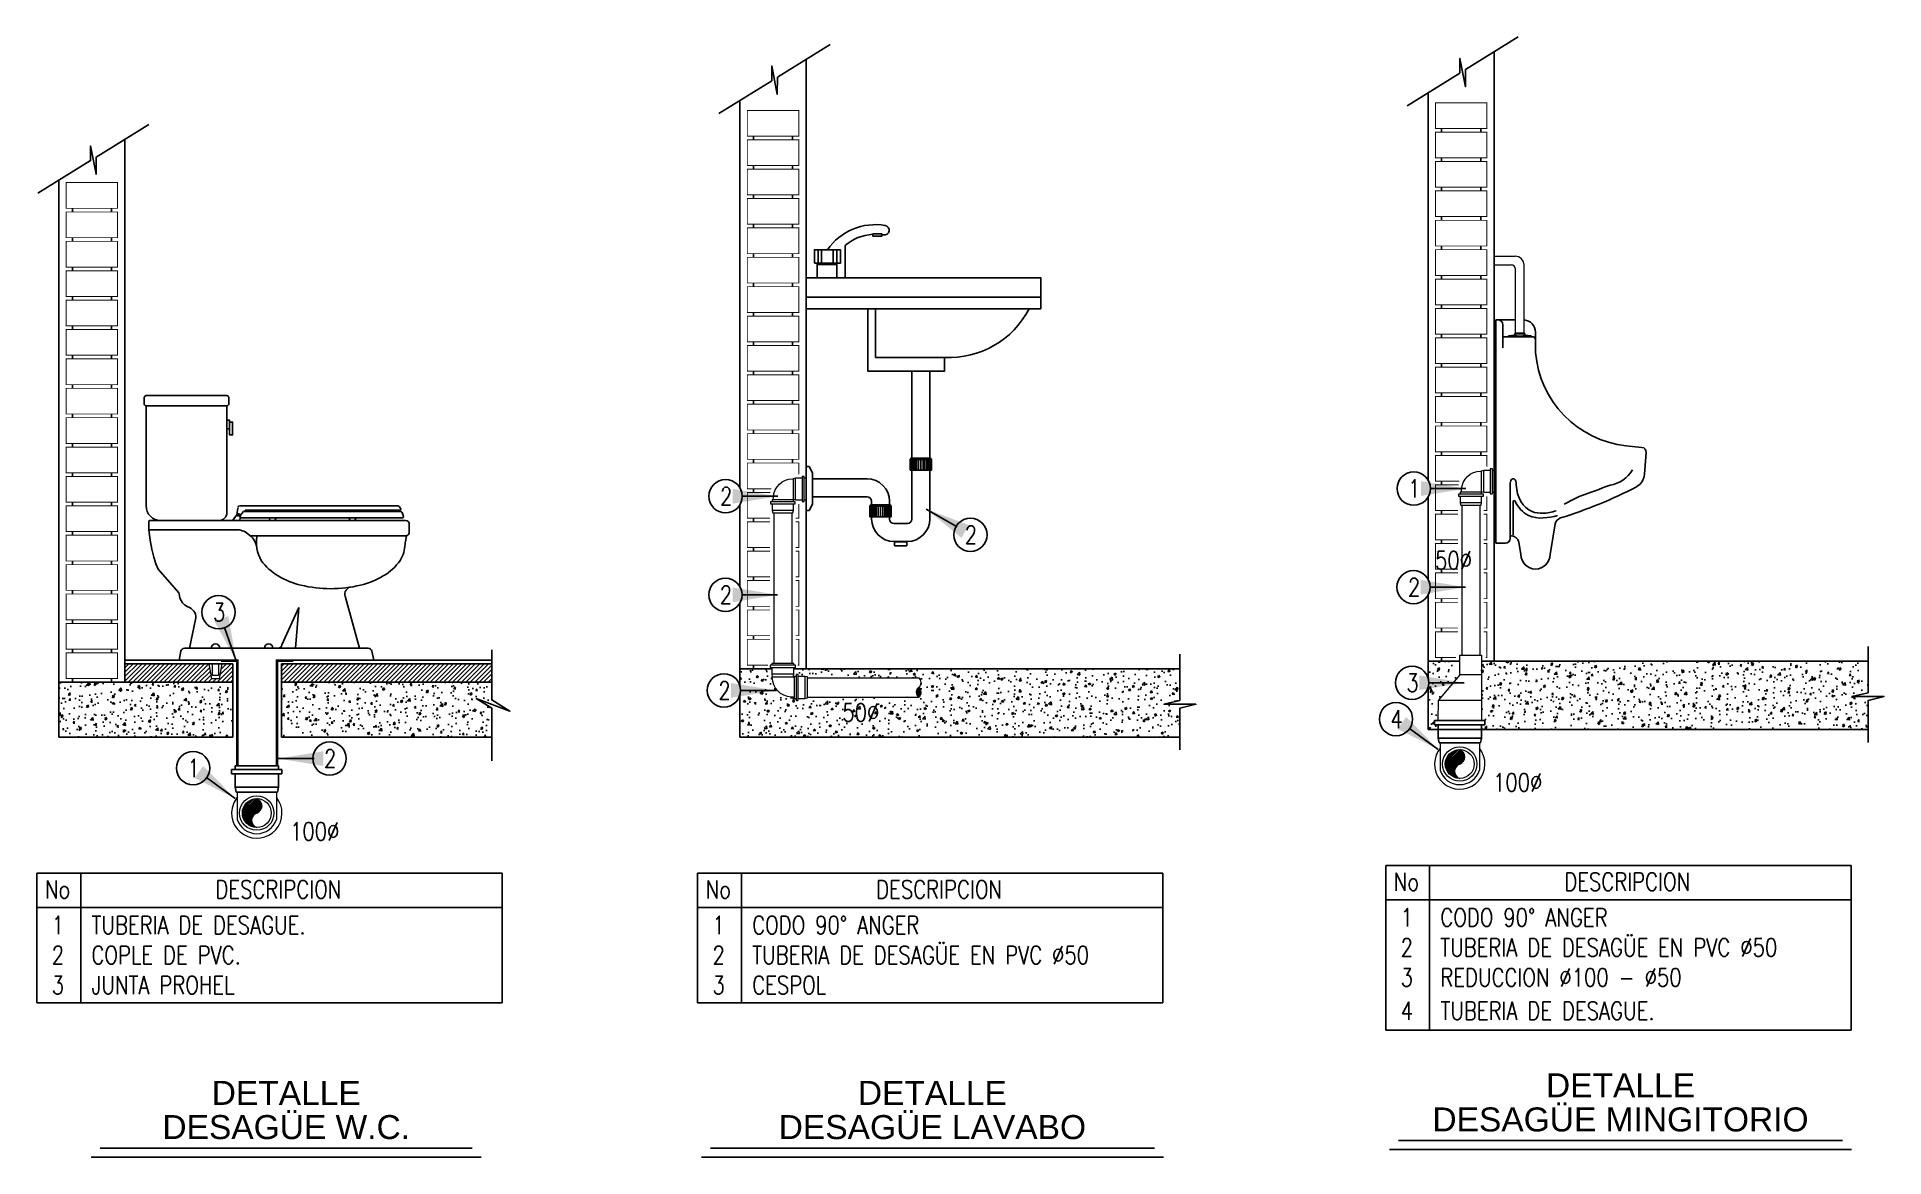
# Model space of a CAD drawing. Header units: millimetres. Extents: x 1309 to 1714, y 898 to 1242.
# Drawn here: x 1568.015 to 1572.122, y 1211.394 to 1213.885 of the extents above; entities that cross this region are included whole.
import ezdxf
from ezdxf.enums import TextEntityAlignment as Align

# ---------------------------------------------------------------- set-up
doc = ezdxf.new("R2010")
doc.units = ezdxf.units.MM
doc.linetypes.add('HIDDEN2', pattern=[0.1875, 0.125, -0.0625])
for name, color, linetype in [('Caseta Muebles', 151, 'Continuous'), ('Caseta Muros', 181, 'Continuous'), ('Detalles', 8, 'Continuous'), ('Letreros', 7, 'Continuous'), ('Num Pieza', 6, 'Continuous'), ('sanitario', 3, 'Continuous'), ('Texto', 7, 'Continuous')]:
    doc.layers.add(name, color=color, linetype=linetype)
for name, color, linetype, lineweight in [('Inst Sanit', 44, 'Continuous', 40), ('Sanitario Accesorios', 41, 'Continuous', 15), ('Sanitario Tuberia', 131, 'Continuous', 15), ('Tubería', 140, 'Continuous', 20)]:
    doc.layers.add(name, color=color, linetype=linetype, lineweight=lineweight)
doc.styles.add('arial', font='arial.ttf')
doc.styles.add('Texto', font='simplex.shx', dxfattribs={"width": 0.8})
doc.styles.add('X-BB IXTACCIHUATL luis$0$X-BB LA ESPERANZA JINETES$0$X-BB ESPERANZA CARMELO PEREZ$0$HSBC_SUC. ANGELES-BB$0$ROMANS', font='romans.shx', dxfattribs={"width": 0.75})
doc.dimstyles.new('Cotas', dxfattribs={"dimtxt": 0.125, "dimasz": 0.1, "dimexe": 0.05, "dimexo": 0.01, "dimgap": 0.02, "dimtad": 0, "dimtih": 1, "dimtoh": 1, "dimzin": 1, "dimdsep": 46, "dimtxsty": 'Texto', "dimcen": 0.01, "dimclrd": 1, "dimclre": 1, "dimclrt": 7, "dimaunit": 1, "dimadec": 4, "dimazin": 0, "dimtfac": 1, "dimtmove": 2, "dimatfit": 3, "dimfxl": 1.25, "dimarcsym": 0})
doc.dimstyles.new('X-BB IXTACCIHUATL luis$0$X-BB LA ESPERANZA JINETES$0$X-BB ESPERANZA CARMELO PEREZ$0$HSBC_SUC. ANGELES-BB$0$DIM-50', dxfattribs={"dimscale": 0.5, "dimtxt": 0.4, "dimasz": 0.07, "dimexe": 0.05, "dimexo": 0.05, "dimgap": 0.05, "dimtad": 2, "dimzin": 3, "dimdsep": 46, "dimtxsty": 'X-BB IXTACCIHUATL luis$0$X-BB LA ESPERANZA JINETES$0$X-BB ESPERANZA CARMELO PEREZ$0$HSBC_SUC. ANGELES-BB$0$ROMANS', "dimblk": 'X-BB IXTACCIHUATL luis$0$X-BB LA ESPERANZA JINETES$0$X-BB ESPERANZA CARMELO PEREZ$0$HSBC_SUC. ANGELES-BB$0$_ARCHTICK', "dimcen": 0.05, "dimdle": 0.046875, "dimclrd": 256, "dimclre": 8, "dimclrt": 2, "dimazin": 0, "dimtfac": 1, "dimtix": 1, "dimtmove": 2, "dimatfit": 0, "dimldrblk": 'X-BB IXTACCIHUATL luis$0$X-BB LA ESPERANZA JINETES$0$X-BB ESPERANZA CARMELO PEREZ$0$HSBC_SUC. ANGELES-BB$0$_ARCHTICK', "dimfxl": 1, "dimtolj": 1, "dimtzin": 0, "dimlwd": -1, "dimlwe": -1, "dimarcsym": 0})
pattern_1 = [(50, (6.338288, 13.80969), (0.048599831, -0.0042519322), [0.005081804, -0.055899844]), (355, (6.338288, 13.80969), (-0.0094015832, 0.0509665848), [0.0040654432, -0.0447200311]), (100.4514447, (6.342337, 13.809334), (0.0391982477, 0.0467146506), [0.0043188688, -0.0475075968]), (46.1842, (6.33829, 13.82324), (0.072313415, -0.0112152688), [0.007622706, -0.083849766]), (96.6355576, (6.344314, 13.822306), (0.063330251, 0.0660037308), [0.006478306, -0.0712614595]), (351.184151, (6.33829, 13.82324), (0.063330251, 0.0660037308), [0.006098156, -0.0670797414]), (21, (6.345063, 13.819852), (0.040444862, -0.0272804039), [0.005081804, -0.055899844]), (326, (6.345063, 13.81985), (0.0164863934, 0.0491342333), [0.0040654432, -0.0447198752]), (71.451445, (6.348434, 13.81758), (0.0569312553, 0.0218538297), [0.0043188688, -0.0475075149]), (37.5, (6.338288, 13.809689), (0.00082392002, 0.0225560176), [0, -0.04417781615, 0, -0.0453974491, 0, -0.0448892687]), (7.5, (6.338288, 13.809689), (0.0178249044, 0.0267243069), [0, -0.02588332173, 0, -0.04316145535, 0, -0.01710874015]), (327.5, (6.323178, 13.809689), (0.03617033226, -0.00152820757), [0, -0.0169393467, 0, -0.05285076165, 0, -0.07012889527]), (317.5, (6.316402, 13.80969), (0.03951514264, 0.00678280546), [0, -0.0220211507, 0, -0.03509832633, 0, -0.04980167925])]

msp = doc.modelspace()

# ---------------------------------------------------------------- texts
at = {"layer": 'Letreros', "lineweight": -2, "style": 'arial'}
for s, height, p in [('DETALLE', 0.053352, (1568.56941, 1211.51045)), ('DETALLE', 0.053352, (1570.00612, 1211.51045)), ('DETALLE', 0.053352, (1571.53611, 1211.52744)), ('DESAGÜE W.C.', 0.0533523, (1568.56941, 1211.43442)), ('DESAGÜE LAVABO', 0.0533523, (1570.00612, 1211.43442)), ('DESAGÜE MINGITORIO', 0.0533523, (1571.53611, 1211.45141))]:
    msp.add_text(s, height=height, dxfattribs=at).set_placement(p, align=Align.CENTER)
at = {"layer": 'Texto', "style": 'Texto', "width": 0.8}
for s, height, p in [('2', 0.04001, (1569.54762, 1212.86376)), ('1', 0.04001, (1571.0776, 1212.88075)), ('2', 0.04001, (1570.09188, 1212.77805)), ('50%%C', 0.040014, (1571.16505, 1212.72146)), ('2', 0.04001, (1571.07706, 1212.66162)), ('2', 0.04001, (1569.54707, 1212.64463)), ('3', 0.04001, (1568.4203, 1212.60588)), ('3', 0.04001, (1571.07384, 1212.44902)), ('2', 0.04001, (1569.54386, 1212.43203)), ('50%%C', 0.040014, (1569.84686, 1212.383)), ('4', 0.04001, (1571.03818, 1212.3684)), ('1', 0.04001, (1568.36341, 1212.25931)), ('2', 0.04001, (1568.66702, 1212.28045))]:
    msp.add_text(s, height=height, dxfattribs=at).set_placement(p, align=Align.MIDDLE)
for s, height, p in [('100%%c', 0.040014, (1571.25279, 1212.20764)), ('100%%c', 0.040014, (1568.57801, 1212.09855)), ('CODO 90%%D ANGER ', 0.0400142, (1571.13552, 1211.90722)), ('TUBERIA DE DESAGUE.', 0.0400142, (1568.13645, 1211.89023)), ('CODO 90%%D ANGER ', 0.0400142, (1569.60554, 1211.89023)), ('COPLE DE PVC.', 0.0400142, (1568.13645, 1211.82354)), ('TUBERIA DE DESAGÜE EN PVC %%C50', 0.0400142, (1569.60554, 1211.82354)), ('TUBERIA DE DESAGÜE EN PVC %%C50', 0.0400142, (1571.13552, 1211.84053)), ('REDUCCION %%C100 - %%C50', 0.0400142, (1571.13552, 1211.77384)), ('JUNTA PROHEL', 0.0400142, (1568.13645, 1211.75685)), ('CESPOL', 0.040014, (1569.60554, 1211.75685)), ('TUBERIA DE DESAGUE.', 0.0400142, (1571.13576, 1211.69969))]:
    msp.add_text(s, height=height, dxfattribs=at).set_placement(p)
for s, height, p in [('No', 0.040014, (1571.06009, 1211.98658)), ('DESCRIPCION', 0.0400142, (1571.5511, 1211.98658)), ('No', 0.040014, (1568.06102, 1211.9696)), ('DESCRIPCION', 0.0400142, (1568.55203, 1211.9696)), ('No', 0.040014, (1569.53011, 1211.9696)), ('DESCRIPCION', 0.0400142, (1570.02111, 1211.9696)), ('1', 0.04001, (1571.06093, 1211.90722)), ('1', 0.04001, (1568.06186, 1211.89023)), ('1', 0.04001, (1569.53094, 1211.89023)), ('2', 0.04001, (1568.06186, 1211.82354)), ('2', 0.04001, (1569.53094, 1211.82354)), ('2', 0.04001, (1571.06093, 1211.84053)), ('3', 0.04001, (1571.06093, 1211.77384)), ('3', 0.04001, (1568.06186, 1211.75685)), ('3', 0.04001, (1569.53094, 1211.75685)), ('4', 0.04001, (1571.06117, 1211.69969))]:
    msp.add_text(s, height=height, dxfattribs=at).set_placement(p, align=Align.CENTER)

# ---------------------------------------------------------------- blocks, each defined once
blk = doc.blocks.new('A$C0B1D2285')
for p, q in [((0.2639, 0.4328), (0.3318, 0.472)), ((0.2639, 0.4328), (0.3318, 0.472)), ((0.3651, 0.4528), (0.3318, 0.472)), ((0.2972, 0.4136), (0.3651, 0.4528)), ((0.3644, 0.4494), (0.3318, 0.4305)), ((0.3703, 0.4498), (0.3367, 0.4306)), ((0.3644, 0.4494), (0.367, 0.4479)), ((0.3651, 0.4528), (0.3651, 0.449)), ((0.4381, 0.4106), (0.3703, 0.4498)), ((0.4381, 0.4106), (0.3703, 0.4498)), ((0.2644, 0.4296), (0.2617, 0.428)), ((0.2639, 0.4328), (0.2639, 0.4293)), ((0.2972, 0.4136), (0.2639, 0.4328)), ((0.2644, 0.4296), (0.2972, 0.4106)), ((0.3318, 0.4335), (0.3318, 0.291)), ((0.3318, 0.4305), (0.3367, 0.4277)), ((0.3367, 0.4306), (0.3367, 0.4277)), ((0.3367, 0.4306), (0.3367, 0.4277)), ((0.4048, 0.3913), (0.3367, 0.4306)), ((0.4048, 0.3913), (0.3367, 0.4306)), ((0.2239, 0.3712), (0.1905, 0.3905)), ((0.1905, 0.3905), (0.1905, 0.3869)), ((0.2972, 0.4106), (0.2919, 0.4076)), ((0.2919, 0.4105), (0.2919, 0.4076)), ((0.2972, 0.4136), (0.2972, 0.4106)), ((0.4048, 0.3913), (0.4381, 0.4106)), ((0.4376, 0.4073), (0.4048, 0.3884)), ((0.4048, 0.3913), (0.4048, 0.3884)), ((0.4048, 0.3913), (0.4048, 0.3884)), ((0.4436, 0.4074), (0.4101, 0.3883)), ((0.4376, 0.4073), (0.4405, 0.4057)), ((0.4381, 0.4106), (0.4381, 0.407)), ((0.5115, 0.3683), (0.4436, 0.4074)), ((0.5115, 0.3683), (0.4436, 0.4074)), ((0.1911, 0.3872), (0.1883, 0.3856)), ((0.1911, 0.3872), (0.2239, 0.3683)), ((0.2239, 0.3683), (0.2186, 0.3652)), ((0.2186, 0.3682), (0.2186, 0.3652)), ((0.2239, 0.3712), (0.2239, 0.3683)), ((0.4048, 0.3884), (0.4101, 0.3853)), ((0.4781, 0.349), (0.4101, 0.3883)), ((0.4101, 0.3883), (0.4101, 0.3853)), ((0.4101, 0.3883), (0.4101, 0.3853)), ((0.4781, 0.349), (0.5115, 0.3683)), ((0.5109, 0.365), (0.4781, 0.346)), ((0.5109, 0.365), (0.514, 0.3632)), ((0.5115, 0.3683), (0.5115, 0.3647)), ((0.0439, 0.3058), (0.1117, 0.345)), ((0.1117, 0.345), (0.1453, 0.3258)), ((0.1177, 0.3449), (0.115, 0.3433)), ((0.1506, 0.3289), (0.1172, 0.3481)), ((0.1172, 0.3481), (0.1172, 0.3446)), ((0.1177, 0.3449), (0.1506, 0.3259)), ((0.4781, 0.349), (0.4781, 0.346)), ((0.4781, 0.346), (0.4812, 0.3443)), ((0.5506, 0.3459), (0.5506, 0.3279)), ((0.0772, 0.2865), (0.1453, 0.3258)), ((0.0772, 0.2865), (0.1453, 0.3258)), ((0.1506, 0.3259), (0.1453, 0.3229)), ((0.1453, 0.3258), (0.1453, 0.3229)), ((0.1506, 0.3289), (0.1506, 0.3259)), ((0.4498, 0.3226), (0.447, 0.321)), ((0.4826, 0.3066), (0.4492, 0.3258)), ((0.4492, 0.3258), (0.4492, 0.3223)), ((0.4498, 0.3226), (0.4805, 0.3048)), ((0.4826, 0.2886), (0.5506, 0.3279)), ((0.5212, 0.3058), (0.5506, 0.3228)), ((0.5474, 0.326), (0.5474, 0.3229)), ((0.5506, 0.3228), (0.5474, 0.3246)), ((0.5506, 0.3228), (0.5506, 0.3048)), ((0.0439, 0.3058), (0.0439, 0.2878)), ((0.0774, 0.2865), (0.0439, 0.3058)), ((0.0439, 0.2878), (0.0772, 0.2685)), ((0.0467, 0.2831), (0.0467, 0.2862)), ((0.0772, 0.2865), (0.1106, 0.3058)), ((0.0772, 0.2865), (0.0772, 0.2685)), ((0.0772, 0.2865), (0.0772, 0.2685)), ((0.11, 0.3025), (0.0792, 0.2848)), ((0.116, 0.3027), (0.0825, 0.2835)), ((0.11, 0.3025), (0.1128, 0.301)), ((0.1839, 0.2635), (0.116, 0.3027)), ((0.1839, 0.2635), (0.116, 0.3027)), ((0.3318, 0.291), (0.234, 0.2346)), ((0.3318, 0.291), (0.3603, 0.2745)), ((0.4092, 0.2462), (0.4773, 0.2855)), ((0.4479, 0.2635), (0.5159, 0.3027)), ((0.4479, 0.2635), (0.5159, 0.3027)), ((0.4805, 0.3048), (0.4773, 0.3029)), ((0.4773, 0.3035), (0.4773, 0.2855)), ((0.4805, 0.2897), (0.4805, 0.3048)), ((0.5474, 0.3002), (0.4805, 0.2616)), ((0.4826, 0.2886), (0.4805, 0.2897)), ((0.4826, 0.3066), (0.4826, 0.2886)), ((0.5159, 0.3027), (0.5159, 0.2848)), ((0.5159, 0.3027), (0.5159, 0.2848)), ((0.5192, 0.289), (0.5192, 0.307)), ((0.5212, 0.3058), (0.5192, 0.307)), ((0.5212, 0.2878), (0.5192, 0.289)), ((0.5212, 0.2878), (0.5212, 0.3058)), ((0.5506, 0.3048), (0.5212, 0.2878)), ((0.5474, 0.3029), (0.5474, 0.3002)), ((0.5506, 0.2997), (0.5506, 0.2817)), ((0.0439, 0.2827), (0.0467, 0.2843)), ((0.0439, 0.2827), (0.0439, 0.2647)), ((0.1159, 0.2231), (0.0439, 0.2647)), ((0.0439, 0.2596), (0.0467, 0.2613)), ((0.0772, 0.2404), (0.0439, 0.2596)), ((0.0439, 0.2596), (0.0439, 0.2417)), ((0.0467, 0.2602), (0.0467, 0.2631)), ((0.0772, 0.2685), (0.0792, 0.2697)), ((0.0792, 0.2848), (0.0825, 0.2829)), ((0.0792, 0.2697), (0.0792, 0.2848)), ((0.1506, 0.2442), (0.0825, 0.2835)), ((0.1506, 0.2442), (0.0825, 0.2835)), ((0.0825, 0.2835), (0.0825, 0.2655)), ((0.1506, 0.2262), (0.0825, 0.2655)), ((0.1506, 0.2442), (0.1839, 0.2635)), ((0.1834, 0.2602), (0.1526, 0.2424)), ((0.1894, 0.2603), (0.1559, 0.2411)), ((0.1834, 0.2602), (0.1861, 0.2586)), ((0.1839, 0.2635), (0.1839, 0.2599)), ((0.2573, 0.2211), (0.1894, 0.2603)), ((0.2573, 0.2211), (0.1894, 0.2603)), ((0.3764, 0.2802), (0.3737, 0.2786)), ((0.3746, 0.2211), (0.4426, 0.2604)), ((0.3746, 0.2211), (0.4426, 0.2604)), ((0.4092, 0.2642), (0.3759, 0.2835)), ((0.3759, 0.2835), (0.3759, 0.2799)), ((0.3764, 0.2802), (0.4072, 0.2624)), ((0.4072, 0.2624), (0.4039, 0.2606)), ((0.4039, 0.2612), (0.4039, 0.2432)), ((0.4072, 0.2474), (0.4072, 0.2624)), ((0.4092, 0.2642), (0.4092, 0.2462)), ((0.4426, 0.2604), (0.4426, 0.2424)), ((0.4459, 0.2466), (0.4459, 0.2646)), ((0.4479, 0.2635), (0.4459, 0.2646)), ((0.4459, 0.2473), (0.4459, 0.2617)), ((0.4479, 0.2455), (0.5159, 0.2848)), ((0.4479, 0.2635), (0.4479, 0.2455)), ((0.4826, 0.2604), (0.4805, 0.2616)), ((0.4805, 0.2436), (0.4805, 0.2616)), ((0.4826, 0.2424), (0.5506, 0.2817)), ((0.4826, 0.2604), (0.4826, 0.2424)), ((0.5212, 0.2597), (0.5192, 0.2608)), ((0.5192, 0.2428), (0.5192, 0.2608)), ((0.5212, 0.2597), (0.5506, 0.2766)), ((0.5212, 0.2417), (0.5212, 0.2597)), ((0.5474, 0.2798), (0.5474, 0.2768)), ((0.5506, 0.2766), (0.5474, 0.2785)), ((0.5506, 0.2766), (0.5506, 0.2586)), ((0.0439, 0.2417), (0.0772, 0.2224)), ((0.0439, 0.2366), (0.0467, 0.2382)), ((0.0439, 0.2366), (0.0439, 0.2186)), ((0.0467, 0.2369), (0.0467, 0.24)), ((0.0772, 0.2404), (0.0792, 0.2416)), ((0.0772, 0.2404), (0.0772, 0.2224)), ((0.0772, 0.2404), (0.0772, 0.2224)), ((0.0792, 0.2236), (0.0792, 0.2416)), ((0.0792, 0.2242), (0.0792, 0.2386)), ((0.1361, 0.2064), (0.0825, 0.2373)), ((0.0825, 0.2373), (0.0825, 0.2193)), ((0.1159, 0.2411), (0.1179, 0.2423)), ((0.1159, 0.2411), (0.1159, 0.2231)), ((0.1179, 0.2243), (0.1179, 0.2423)), ((0.1179, 0.2249), (0.1179, 0.2394)), ((0.1212, 0.2381), (0.1212, 0.2201)), ((0.1506, 0.2442), (0.1506, 0.2262)), ((0.1526, 0.2274), (0.1526, 0.2424)), ((0.1526, 0.2424), (0.1559, 0.2405)), ((0.2239, 0.2019), (0.1559, 0.2411)), ((0.2239, 0.2019), (0.1559, 0.2411)), ((0.1559, 0.2411), (0.1559, 0.2231)), ((0.2292, 0.1988), (0.2971, 0.238)), ((0.2292, 0.1988), (0.2971, 0.238)), ((0.2971, 0.238), (0.3306, 0.2188)), ((0.3031, 0.2379), (0.3003, 0.2363)), ((0.3359, 0.2219), (0.3025, 0.2411)), ((0.3025, 0.2411), (0.3025, 0.2376)), ((0.3031, 0.2379), (0.3339, 0.2201)), ((0.3359, 0.2039), (0.4039, 0.2432)), ((0.3746, 0.2031), (0.4426, 0.2424)), ((0.4092, 0.2462), (0.4072, 0.2474)), ((0.4092, 0.2001), (0.4773, 0.2394)), ((0.4479, 0.2455), (0.4459, 0.2466)), ((0.4479, 0.2173), (0.5159, 0.2566)), ((0.4479, 0.2173), (0.5159, 0.2566)), ((0.4479, 0.1993), (0.5159, 0.2386)), ((0.4773, 0.2574), (0.4773, 0.2394)), ((0.5474, 0.254), (0.4805, 0.2154)), ((0.4826, 0.2424), (0.4805, 0.2436)), ((0.4826, 0.1963), (0.5506, 0.2355)), ((0.5159, 0.2566), (0.5159, 0.2386)), ((0.5159, 0.2566), (0.5159, 0.2386)), ((0.5212, 0.2417), (0.5192, 0.2428)), ((0.5506, 0.2586), (0.5212, 0.2417)), ((0.5474, 0.2568), (0.5474, 0.254)), ((0.5474, 0.2337), (0.5474, 0.2306)), ((0.5506, 0.2535), (0.5506, 0.2355)), ((0.1006, 0.1858), (0.0439, 0.2186)), ((0.0439, 0.2135), (0.0467, 0.2151)), ((0.0772, 0.1942), (0.0439, 0.2135)), ((0.0439, 0.2135), (0.0439, 0.1955)), ((0.0467, 0.214), (0.0467, 0.217)), ((0.0772, 0.2224), (0.0792, 0.2236)), ((0.1206, 0.1974), (0.0825, 0.2193)), ((0.1159, 0.2231), (0.1179, 0.2243)), ((0.1405, 0.2089), (0.1212, 0.2201)), ((0.1506, 0.2262), (0.1526, 0.2274)), ((0.2239, 0.1839), (0.1559, 0.2231)), ((0.2239, 0.2019), (0.2573, 0.2211)), ((0.2567, 0.2179), (0.2259, 0.2001)), ((0.2567, 0.2179), (0.2595, 0.2163)), ((0.2573, 0.2211), (0.2573, 0.2175)), ((0.2626, 0.1795), (0.3306, 0.2188)), ((0.2626, 0.1795), (0.3306, 0.2188)), ((0.3012, 0.1788), (0.3693, 0.2181)), ((0.3012, 0.1788), (0.3693, 0.2181)), ((0.3339, 0.2201), (0.3306, 0.2182)), ((0.3306, 0.2188), (0.3306, 0.2008)), ((0.3339, 0.2051), (0.3339, 0.2201)), ((0.3359, 0.2219), (0.3359, 0.2039)), ((0.3693, 0.2181), (0.3693, 0.2001)), ((0.3725, 0.2043), (0.3725, 0.2223)), ((0.3746, 0.2211), (0.3725, 0.2223)), ((0.3725, 0.2049), (0.3725, 0.2193)), ((0.3746, 0.2211), (0.3746, 0.2031)), ((0.3746, 0.175), (0.4426, 0.2143)), ((0.3746, 0.175), (0.4426, 0.2143)), ((0.4039, 0.215), (0.4039, 0.197)), ((0.4072, 0.2012), (0.4072, 0.2192)), ((0.4092, 0.2181), (0.4072, 0.2192)), ((0.4072, 0.2019), (0.4072, 0.2163)), ((0.4092, 0.2181), (0.4092, 0.2001)), ((0.4426, 0.2143), (0.4426, 0.1963)), ((0.4479, 0.2173), (0.4459, 0.2185)), ((0.4459, 0.2005), (0.4459, 0.2185)), ((0.4459, 0.2011), (0.4459, 0.2155)), ((0.4479, 0.2173), (0.4479, 0.1993)), ((0.4479, 0.1712), (0.5159, 0.2104)), ((0.4479, 0.1712), (0.5159, 0.2104)), ((0.4773, 0.2112), (0.4773, 0.1932)), ((0.4805, 0.1974), (0.4805, 0.2154)), ((0.4826, 0.2143), (0.4805, 0.2154)), ((0.5474, 0.2079), (0.4805, 0.1693)), ((0.4826, 0.2143), (0.4826, 0.1963)), ((0.5159, 0.2104), (0.5159, 0.1924)), ((0.5159, 0.2104), (0.5159, 0.1924)), ((0.5212, 0.2135), (0.5192, 0.2147)), ((0.5192, 0.1967), (0.5192, 0.2147)), ((0.5212, 0.2135), (0.5506, 0.2305)), ((0.5212, 0.1955), (0.5212, 0.2135)), ((0.5506, 0.2125), (0.5212, 0.1955)), ((0.5506, 0.2305), (0.5474, 0.2323)), ((0.5474, 0.2106), (0.5474, 0.2079)), ((0.5506, 0.2305), (0.5506, 0.2125)), ((0.0439, 0.1955), (0.0772, 0.1762)), ((0.0439, 0.1904), (0.0467, 0.192)), ((0.0439, 0.1904), (0.0439, 0.1724)), ((0.0467, 0.1907), (0.0467, 0.1939)), ((0.0772, 0.1942), (0.0792, 0.1954)), ((0.0772, 0.1942), (0.0772, 0.1762)), ((0.0772, 0.1942), (0.0772, 0.1762)), ((0.0792, 0.1774), (0.0792, 0.1954)), ((0.0792, 0.178), (0.0792, 0.1925)), ((0.0825, 0.1912), (0.0825, 0.1754)), ((0.0962, 0.1833), (0.0825, 0.1912)), ((0.1159, 0.195), (0.1179, 0.1962)), ((0.1159, 0.195), (0.1159, 0.1947)), ((0.1179, 0.1958), (0.1179, 0.1962)), ((0.1892, 0.1808), (0.1642, 0.1952)), ((0.2239, 0.1557), (0.1642, 0.1902)), ((0.2239, 0.1557), (0.1642, 0.1902)), ((0.1892, 0.1988), (0.1912, 0.2)), ((0.1892, 0.1988), (0.1892, 0.1808)), ((0.1892, 0.1808), (0.1912, 0.182)), ((0.1912, 0.182), (0.1912, 0.2)), ((0.1912, 0.1826), (0.1912, 0.197)), ((0.2626, 0.1565), (0.1945, 0.1957)), ((0.2626, 0.1565), (0.1945, 0.1957)), ((0.1945, 0.1957), (0.1945, 0.1778)), ((0.2239, 0.2019), (0.2239, 0.1839)), ((0.2239, 0.1839), (0.2259, 0.185)), ((0.2259, 0.185), (0.2259, 0.2001)), ((0.2259, 0.2001), (0.2292, 0.1982)), ((0.2626, 0.1795), (0.2292, 0.1988)), ((0.2292, 0.1988), (0.2292, 0.1808)), ((0.2626, 0.1615), (0.3306, 0.2008)), ((0.3012, 0.1608), (0.3693, 0.2001)), ((0.3359, 0.2039), (0.3339, 0.2051)), ((0.3359, 0.1577), (0.4039, 0.197)), ((0.3746, 0.2031), (0.3725, 0.2043)), ((0.3746, 0.157), (0.4426, 0.1963)), ((0.4092, 0.2001), (0.4072, 0.2012)), ((0.4092, 0.1539), (0.4773, 0.1932)), ((0.4479, 0.1993), (0.4459, 0.2005)), ((0.4479, 0.1532), (0.5159, 0.1924)), ((0.4826, 0.1963), (0.4805, 0.1974)), ((0.4826, 0.1501), (0.5506, 0.1894)), ((0.5212, 0.1955), (0.5192, 0.1967)), ((0.5212, 0.1673), (0.5506, 0.1843)), ((0.5474, 0.1875), (0.5474, 0.1845)), ((0.5506, 0.1843), (0.5474, 0.1862)), ((0.5506, 0.2074), (0.5506, 0.1894)), ((0.5506, 0.1843), (0.5506, 0.1663)), ((0.0606, 0.1628), (0.0439, 0.1724)), ((0.0439, 0.1673), (0.0467, 0.169)), ((0.0562, 0.1602), (0.0439, 0.1673)), ((0.0439, 0.1673), (0.0439, 0.1531)), ((0.0467, 0.1679), (0.0467, 0.1708)), ((0.0772, 0.1762), (0.0792, 0.1774)), ((0.1506, 0.1519), (0.1288, 0.1644)), ((0.1892, 0.1347), (0.1332, 0.167)), ((0.1559, 0.18), (0.1559, 0.177)), ((0.2239, 0.1377), (0.1559, 0.177)), ((0.2626, 0.1385), (0.1945, 0.1778)), ((0.2239, 0.1557), (0.2259, 0.1569)), ((0.2239, 0.1557), (0.2239, 0.1377)), ((0.2259, 0.1389), (0.2259, 0.1569)), ((0.2292, 0.1808), (0.2626, 0.1615)), ((0.2626, 0.1565), (0.2605, 0.1576)), ((0.2626, 0.1795), (0.2626, 0.1615)), ((0.2626, 0.1565), (0.2959, 0.1757)), ((0.2626, 0.1334), (0.3306, 0.1727)), ((0.2626, 0.1334), (0.3306, 0.1727)), ((0.2959, 0.1577), (0.2626, 0.1385)), ((0.2626, 0.1565), (0.2626, 0.1385)), ((0.2959, 0.1757), (0.2959, 0.1577)), ((0.2992, 0.1619), (0.2992, 0.1799)), ((0.3012, 0.1788), (0.2992, 0.1799)), ((0.2992, 0.1626), (0.2992, 0.177)), ((0.3012, 0.1608), (0.2992, 0.1619)), ((0.3012, 0.1788), (0.3012, 0.1608)), ((0.3012, 0.1326), (0.3693, 0.1719)), ((0.3012, 0.1326), (0.3693, 0.1719)), ((0.3306, 0.1727), (0.3306, 0.1547)), ((0.3339, 0.1589), (0.3339, 0.1769)), ((0.3359, 0.1757), (0.3339, 0.1769)), ((0.3339, 0.1595), (0.3339, 0.1739)), ((0.3359, 0.1577), (0.3339, 0.1589)), ((0.3359, 0.1757), (0.3359, 0.1577)), ((0.3693, 0.1719), (0.3693, 0.1539)), ((0.3725, 0.1581), (0.3725, 0.1761)), ((0.3746, 0.175), (0.3725, 0.1761)), ((0.3725, 0.1588), (0.3725, 0.1732)), ((0.3746, 0.157), (0.3725, 0.1581)), ((0.3746, 0.175), (0.3746, 0.157)), ((0.3746, 0.1288), (0.4426, 0.1681)), ((0.3746, 0.1288), (0.4426, 0.1681)), ((0.4039, 0.1689), (0.4039, 0.1509)), ((0.4072, 0.1551), (0.4072, 0.1731)), ((0.4092, 0.1719), (0.4072, 0.1731)), ((0.4072, 0.1557), (0.4072, 0.1701)), ((0.4092, 0.1719), (0.4092, 0.1539)), ((0.4426, 0.1681), (0.4426, 0.1501)), ((0.4479, 0.1712), (0.4459, 0.1723)), ((0.4459, 0.1543), (0.4459, 0.1723)), ((0.4459, 0.155), (0.4459, 0.1694)), ((0.4479, 0.1712), (0.4479, 0.1532)), ((0.4479, 0.125), (0.5159, 0.1643)), ((0.4479, 0.125), (0.5159, 0.1643)), ((0.4773, 0.165), (0.4773, 0.147)), ((0.4805, 0.1513), (0.4805, 0.1693)), ((0.4826, 0.1681), (0.4805, 0.1693)), ((0.4826, 0.1681), (0.4826, 0.1501)), ((0.5159, 0.1643), (0.5159, 0.1463)), ((0.5159, 0.1643), (0.5159, 0.1463)), ((0.5212, 0.1673), (0.5192, 0.1685)), ((0.5192, 0.1505), (0.5192, 0.1685)), ((0.5212, 0.1493), (0.5212, 0.1673)), ((0.5506, 0.1663), (0.5212, 0.1493)), ((0.0733, 0.1324), (0.0772, 0.1301)), ((0.0772, 0.1346), (0.0772, 0.1301)), ((0.0772, 0.1346), (0.0772, 0.1301)), ((0.0772, 0.1301), (0.0792, 0.1312)), ((0.0792, 0.1319), (0.0792, 0.1358)), ((0.0792, 0.1312), (0.0792, 0.1358)), ((0.0825, 0.1377), (0.0825, 0.127)), ((0.1506, 0.1057), (0.0889, 0.1414)), ((0.1159, 0.1308), (0.0933, 0.1439)), ((0.1506, 0.1339), (0.1132, 0.1554)), ((0.1159, 0.1488), (0.1179, 0.15)), ((0.1159, 0.1488), (0.1159, 0.1308)), ((0.1159, 0.1308), (0.1179, 0.132)), ((0.1179, 0.132), (0.1179, 0.15)), ((0.1179, 0.1326), (0.1179, 0.1471)), ((0.1212, 0.1458), (0.1212, 0.1278)), ((0.1506, 0.1519), (0.1526, 0.1531)), ((0.1506, 0.1519), (0.1506, 0.1339)), ((0.1506, 0.1339), (0.1526, 0.1351)), ((0.1526, 0.1351), (0.1526, 0.1531)), ((0.1526, 0.1462), (0.1526, 0.1501)), ((0.1559, 0.1488), (0.1559, 0.1308)), ((0.2239, 0.1095), (0.1559, 0.1488)), ((0.2239, 0.1095), (0.1559, 0.1488)), ((0.2239, 0.0915), (0.1559, 0.1308)), ((0.1892, 0.1526), (0.1912, 0.1538)), ((0.1892, 0.1526), (0.1892, 0.1347)), ((0.1892, 0.1347), (0.1912, 0.1358)), ((0.1912, 0.1358), (0.1912, 0.1538)), ((0.1912, 0.1364), (0.1912, 0.1509)), ((0.2626, 0.1103), (0.1945, 0.1496)), ((0.2626, 0.1103), (0.1945, 0.1496)), ((0.1945, 0.1496), (0.1945, 0.1316)), ((0.2626, 0.0923), (0.1945, 0.1316)), ((0.2239, 0.1377), (0.2259, 0.1389)), ((0.2259, 0.1395), (0.2259, 0.1539)), ((0.2626, 0.1334), (0.2292, 0.1526)), ((0.2292, 0.1526), (0.2292, 0.1346)), ((0.2292, 0.1346), (0.2626, 0.1154)), ((0.2626, 0.1385), (0.2605, 0.1396)), ((0.2626, 0.1334), (0.2605, 0.1346)), ((0.2626, 0.1154), (0.3306, 0.1547)), ((0.2626, 0.1334), (0.2626, 0.1154)), ((0.3012, 0.1326), (0.2992, 0.1338)), ((0.2992, 0.1158), (0.2992, 0.1338)), ((0.2992, 0.1164), (0.2992, 0.1308)), ((0.3012, 0.1146), (0.3693, 0.1539)), ((0.3012, 0.1326), (0.3012, 0.1146)), ((0.3339, 0.1127), (0.3339, 0.1307)), ((0.3359, 0.1296), (0.3339, 0.1307)), ((0.3359, 0.1116), (0.4039, 0.1509)), ((0.3725, 0.112), (0.3725, 0.13)), ((0.3746, 0.1288), (0.3725, 0.13)), ((0.3746, 0.1108), (0.4426, 0.1501)), ((0.4092, 0.1539), (0.4072, 0.1551)), ((0.4092, 0.1078), (0.4773, 0.147)), ((0.4479, 0.1532), (0.4459, 0.1543)), ((0.4479, 0.107), (0.5159, 0.1463)), ((0.4826, 0.1501), (0.4805, 0.1513)), ((0.5192, 0.1505), (0.5159, 0.1486)), ((0.5212, 0.1493), (0.5192, 0.1505)), ((0.1506, 0.0877), (0.0825, 0.127)), ((0.1159, 0.1027), (0.1179, 0.1038)), ((0.1892, 0.0885), (0.1212, 0.1278)), ((0.1506, 0.1057), (0.1526, 0.1069)), ((0.1506, 0.1057), (0.1506, 0.0877)), ((0.1526, 0.0895), (0.1526, 0.104)), ((0.1892, 0.1065), (0.1912, 0.1077)), ((0.1912, 0.0903), (0.1912, 0.1047)), ((0.2239, 0.1095), (0.2259, 0.1107)), ((0.2239, 0.1095), (0.2239, 0.0915)), ((0.2259, 0.0927), (0.2259, 0.1107)), ((0.2259, 0.0933), (0.2259, 0.1078)), ((0.2626, 0.0872), (0.2292, 0.1065)), ((0.2292, 0.1065), (0.2292, 0.0885)), ((0.2626, 0.1154), (0.2605, 0.1166)), ((0.2626, 0.1103), (0.2959, 0.1296)), ((0.2626, 0.0872), (0.3306, 0.1265)), ((0.2626, 0.0872), (0.3306, 0.1265)), ((0.2959, 0.1116), (0.2626, 0.0923)), ((0.2626, 0.1103), (0.2626, 0.0923)), ((0.2626, 0.0692), (0.3306, 0.1085)), ((0.2959, 0.1296), (0.2959, 0.1116)), ((0.3012, 0.1146), (0.2992, 0.1158)), ((0.3012, 0.0865), (0.3693, 0.1258)), ((0.3012, 0.0865), (0.3693, 0.1258)), ((0.3012, 0.0685), (0.3693, 0.1078)), ((0.3306, 0.1265), (0.3306, 0.1085)), ((0.3339, 0.1134), (0.3339, 0.1278)), ((0.3359, 0.1116), (0.3339, 0.1127)), ((0.3359, 0.1296), (0.3359, 0.1116)), ((0.3359, 0.0654), (0.4039, 0.1047)), ((0.3693, 0.1258), (0.3693, 0.1078)), ((0.3725, 0.1126), (0.3725, 0.127)), ((0.3746, 0.1108), (0.3725, 0.112)), ((0.3746, 0.1288), (0.3746, 0.1108)), ((0.3746, 0.0827), (0.4426, 0.1219)), ((0.3746, 0.0827), (0.4426, 0.1219)), ((0.3746, 0.0647), (0.4426, 0.1039)), ((0.4039, 0.1227), (0.4039, 0.1047)), ((0.4072, 0.1089), (0.4072, 0.1269)), ((0.4092, 0.1258), (0.4072, 0.1269)), ((0.4072, 0.1096), (0.4072, 0.124)), ((0.4092, 0.1078), (0.4072, 0.1089)), ((0.4092, 0.1258), (0.4092, 0.1078)), ((0.4426, 0.1219), (0.4426, 0.1039)), ((0.4459, 0.1082), (0.4426, 0.1063)), ((0.4479, 0.125), (0.4459, 0.1262)), ((0.4459, 0.1082), (0.4459, 0.1262)), ((0.4459, 0.1088), (0.4459, 0.1232)), ((0.4479, 0.107), (0.4459, 0.1082)), ((0.4479, 0.125), (0.4479, 0.107)), ((0.1159, 0.0847), (0.1179, 0.0859)), ((0.1179, 0.0859), (0.1179, 0.092)), ((0.1179, 0.0859), (0.1212, 0.084)), ((0.1892, 0.0423), (0.1212, 0.0816)), ((0.1506, 0.0877), (0.1526, 0.0889)), ((0.2239, 0.0634), (0.1559, 0.1027)), ((0.2239, 0.0634), (0.1559, 0.1027)), ((0.1559, 0.1027), (0.1559, 0.0847)), ((0.2239, 0.0454), (0.1559, 0.0847)), ((0.1892, 0.0885), (0.1912, 0.0897)), ((0.2626, 0.0642), (0.1945, 0.1034)), ((0.2626, 0.0642), (0.1945, 0.1034)), ((0.1945, 0.1034), (0.1945, 0.0854)), ((0.2626, 0.0462), (0.1945, 0.0854)), ((0.2239, 0.0915), (0.2259, 0.0927)), ((0.2292, 0.0885), (0.2626, 0.0692)), ((0.2626, 0.0923), (0.2605, 0.0935)), ((0.2626, 0.0872), (0.2605, 0.0884)), ((0.2626, 0.0872), (0.2626, 0.0692)), ((0.2626, 0.0642), (0.2959, 0.0834)), ((0.2626, 0.0411), (0.3306, 0.0804)), ((0.2626, 0.0411), (0.3306, 0.0804)), ((0.2959, 0.0834), (0.2959, 0.0654)), ((0.3012, 0.0865), (0.2992, 0.0876)), ((0.2992, 0.0696), (0.2992, 0.0876)), ((0.2992, 0.0703), (0.2992, 0.0847)), ((0.3012, 0.0865), (0.3012, 0.0685)), ((0.3012, 0.0403), (0.3693, 0.0796)), ((0.3012, 0.0403), (0.3693, 0.0796)), ((0.3306, 0.0804), (0.3306, 0.0624)), ((0.3339, 0.0666), (0.3339, 0.0846)), ((0.3359, 0.0834), (0.3339, 0.0846)), ((0.3339, 0.0672), (0.3339, 0.0816)), ((0.3359, 0.0834), (0.3359, 0.0654)), ((0.3693, 0.0796), (0.3693, 0.0616)), ((0.3725, 0.0658), (0.3725, 0.0838)), ((0.3746, 0.0827), (0.3725, 0.0838)), ((0.3725, 0.0665), (0.3725, 0.0809)), ((0.3746, 0.0827), (0.3746, 0.0647)), ((0.1892, 0.0603), (0.1912, 0.0615)), ((0.1892, 0.0603), (0.1892, 0.0423)), ((0.1912, 0.0435), (0.1912, 0.0615)), ((0.1912, 0.0441), (0.1912, 0.0586)), ((0.2626, 0.018), (0.1945, 0.0573)), ((0.2626, 0.018), (0.1945, 0.0573)), ((0.1945, 0.0573), (0.1945, 0.0393)), ((0.2239, 0.0634), (0.2259, 0.0646)), ((0.2239, 0.0634), (0.2239, 0.0454)), ((0.2259, 0.0466), (0.2259, 0.0646)), ((0.2259, 0.0472), (0.2259, 0.0616)), ((0.2626, 0.0411), (0.2292, 0.0603)), ((0.2292, 0.0603), (0.2292, 0.0423)), ((0.2626, 0.0692), (0.2605, 0.0704)), ((0.2959, 0.0654), (0.2626, 0.0462)), ((0.2626, 0.0642), (0.2626, 0.0462)), ((0.2626, 0.0231), (0.3306, 0.0624)), ((0.3012, 0.0685), (0.2992, 0.0696)), ((0.3012, 0.0223), (0.3693, 0.0616)), ((0.3359, 0.0654), (0.3339, 0.0666)), ((0.3725, 0.0658), (0.3693, 0.0639)), ((0.3746, 0.0647), (0.3725, 0.0658)), ((0.1892, 0.0423), (0.1912, 0.0435)), ((0.1912, 0.0435), (0.1945, 0.0416)), ((0.2626, 0), (0.1945, 0.0393)), ((0.2239, 0.0454), (0.2259, 0.0466)), ((0.2292, 0.0423), (0.2626, 0.0231)), ((0.2626, 0.0462), (0.2605, 0.0473)), ((0.2626, 0.0411), (0.2605, 0.0422)), ((0.2626, 0.0411), (0.2626, 0.0231)), ((0.2626, 0.018), (0.2959, 0.0373)), ((0.2959, 0.0373), (0.2959, 0.0193)), ((0.3012, 0.0403), (0.2992, 0.0415)), ((0.2992, 0.0235), (0.2992, 0.0415)), ((0.2992, 0.0241), (0.2992, 0.0385)), ((0.3012, 0.0403), (0.3012, 0.0223)), ((0.2626, 0.0231), (0.2605, 0.0242)), ((0.2959, 0.0193), (0.2626, 0)), ((0.2626, 0.018), (0.2626, 0)), ((0.2992, 0.0235), (0.2959, 0.0216)), ((0.3012, 0.0223), (0.2992, 0.0235))]:
    blk.add_line(p, q)
for points in [[(0.1905, 0.3905), (0.2584, 0.4297), (0.2919, 0.4105)], [(0.1905, 0.3905), (0.2584, 0.4297)], [(0.2239, 0.3712), (0.2919, 0.4105)], [(0.2239, 0.3712), (0.2919, 0.4105)], [(0.1172, 0.3481), (0.1851, 0.3873), (0.2186, 0.3682)], [(0.1172, 0.3481), (0.1851, 0.3873)], [(0.1506, 0.3289), (0.2186, 0.3682)], [(0.1506, 0.3289), (0.2186, 0.3682)], [(0.4492, 0.3258), (0.5171, 0.365), (0.5506, 0.3459)], [(0.4492, 0.3258), (0.5171, 0.365)], [(0.4826, 0.3066), (0.5506, 0.3459)], [(0.4826, 0.3066), (0.5506, 0.3459)], [(0.3759, 0.2835), (0.4437, 0.3227), (0.4773, 0.3035)], [(0.3759, 0.2835), (0.4437, 0.3227)], [(0.5192, 0.307), (0.5474, 0.3229), (0.5474, 0.3229)], [(0.4092, 0.2642), (0.4773, 0.3035)], [(0.4092, 0.2642), (0.4773, 0.3035)], [(0.4459, 0.2646), (0.5142, 0.3037), (0.5159, 0.3027)], [(0.4826, 0.2604), (0.5506, 0.2997)], [(0.4826, 0.2604), (0.5506, 0.2997)], [(0.5474, 0.3015), (0.5506, 0.2997)], [(0.1159, 0.2411), (0.0439, 0.2827)], [(0.1179, 0.2423), (0.0467, 0.2831), (0.0467, 0.2831)], [(0.0792, 0.2416), (0.0467, 0.2602), (0.0467, 0.2602)], [(0.3025, 0.2411), (0.3704, 0.2803), (0.4039, 0.2612)], [(0.3025, 0.2411), (0.3704, 0.2803)], [(0.3359, 0.2219), (0.4039, 0.2612)], [(0.3359, 0.2219), (0.4039, 0.2612)], [(0.3725, 0.2223), (0.4409, 0.2614), (0.4426, 0.2604)], [(0.5192, 0.2608), (0.5474, 0.2768), (0.5474, 0.2768)], [(0.1159, 0.195), (0.0439, 0.2366)], [(0.1179, 0.1962), (0.0467, 0.2369), (0.0467, 0.2369)], [(0.1381, 0.2075), (0.0842, 0.2383), (0.0825, 0.2373)], [(0.1912, 0.2), (0.1229, 0.2391), (0.1212, 0.2381)], [(0.1892, 0.1988), (0.1212, 0.2381)], [(0.1892, 0.1988), (0.1212, 0.2381)], [(0.4072, 0.2192), (0.4756, 0.2583), (0.4773, 0.2574)], [(0.4092, 0.2181), (0.4773, 0.2574)], [(0.4092, 0.2181), (0.4773, 0.2574)], [(0.4459, 0.2185), (0.5142, 0.2576), (0.5159, 0.2566)], [(0.4826, 0.2143), (0.5506, 0.2535)], [(0.4826, 0.2143), (0.5506, 0.2535)], [(0.5474, 0.2554), (0.5506, 0.2535)], [(0.0792, 0.1954), (0.0467, 0.214), (0.0467, 0.214)], [(0.2992, 0.1799), (0.3676, 0.219), (0.3693, 0.2181)], [(0.3339, 0.1769), (0.4022, 0.216), (0.4039, 0.215)], [(0.3359, 0.1757), (0.4039, 0.215)], [(0.3359, 0.1757), (0.4039, 0.215)], [(0.3725, 0.1761), (0.4409, 0.2152), (0.4426, 0.2143)], [(0.4072, 0.1731), (0.4756, 0.2122), (0.4773, 0.2112)], [(0.4092, 0.1719), (0.4773, 0.2112)], [(0.4092, 0.1719), (0.4773, 0.2112)], [(0.4459, 0.1723), (0.5142, 0.2114), (0.5159, 0.2104)], [(0.5192, 0.2147), (0.5474, 0.2306), (0.5474, 0.2306)], [(0.5474, 0.2092), (0.5506, 0.2074)], [(0.0762, 0.1717), (0.0439, 0.1904)], [(0.078, 0.1728), (0.0467, 0.1907), (0.0467, 0.1907)], [(0.0979, 0.1843), (0.0842, 0.1921), (0.0825, 0.1912)], [(0.2259, 0.1569), (0.166, 0.1912)], [(0.2627, 0.1587), (0.1962, 0.1967), (0.1945, 0.1957)], [(0.4826, 0.1681), (0.5506, 0.2074)], [(0.4826, 0.1681), (0.5506, 0.2074)], [(0.5192, 0.1685), (0.5474, 0.1845), (0.5474, 0.1845)], [(0.0581, 0.1613), (0.0467, 0.1679), (0.0467, 0.1679)], [(0.1526, 0.1531), (0.1307, 0.1655)], [(0.1892, 0.1526), (0.1488, 0.176)], [(0.1912, 0.1538), (0.1506, 0.177)], [(0.2624, 0.1356), (0.3289, 0.1736), (0.3306, 0.1727)], [(0.2627, 0.1587), (0.2942, 0.1767), (0.2959, 0.1757)], [(0.2992, 0.1338), (0.3676, 0.1729), (0.3693, 0.1719)], [(0.3339, 0.1307), (0.4022, 0.1698), (0.4039, 0.1689)], [(0.3359, 0.1296), (0.4039, 0.1689)], [(0.3359, 0.1296), (0.4039, 0.1689)], [(0.3725, 0.13), (0.4409, 0.1691), (0.4426, 0.1681)], [(0.4072, 0.1269), (0.4756, 0.166), (0.4773, 0.165)], [(0.4092, 0.1258), (0.4773, 0.165)], [(0.4092, 0.1258), (0.4773, 0.165)], [(0.4459, 0.1262), (0.5142, 0.1653), (0.5159, 0.1643)], [(0.0533, 0.1208), (0.1159, 0.0847), (0.1159, 0.1027), (0.0689, 0.1298)], [(0.1179, 0.0865), (0.1179, 0.1038), (0.0707, 0.1309)], [(0.1526, 0.0889), (0.1526, 0.1069), (0.0906, 0.1424)], [(0.1159, 0.1488), (0.1088, 0.1529)], [(0.1179, 0.15), (0.1108, 0.154)], [(0.1912, 0.0897), (0.1912, 0.1077), (0.1229, 0.1467), (0.1212, 0.1458)], [(0.1892, 0.0885), (0.1892, 0.1065), (0.1212, 0.1458)], [(0.1334, 0.1387), (0.1212, 0.1458)], [(0.2259, 0.1107), (0.1575, 0.1498), (0.1559, 0.1488)], [(0.2627, 0.1125), (0.1962, 0.1506), (0.1945, 0.1496)], [(0.2624, 0.1356), (0.2309, 0.1536), (0.2292, 0.1526)], [(0.2627, 0.1125), (0.2942, 0.1305), (0.2959, 0.1296)], [(0.2627, 0.0664), (0.1962, 0.1044), (0.1945, 0.1034)], [(0.2624, 0.0895), (0.2309, 0.1075), (0.2292, 0.1065)], [(0.2624, 0.0895), (0.3289, 0.1275), (0.3306, 0.1265)], [(0.2992, 0.0876), (0.3676, 0.1267), (0.3693, 0.1258)], [(0.3339, 0.0846), (0.4022, 0.1237), (0.4039, 0.1227)], [(0.3359, 0.0834), (0.4039, 0.1227)], [(0.3359, 0.0834), (0.4039, 0.1227)], [(0.3725, 0.0838), (0.4409, 0.1229), (0.4426, 0.1219)], [(0.1912, 0.0615), (0.1229, 0.1006), (0.1212, 0.0996)], [(0.1892, 0.0603), (0.1212, 0.0996), (0.1212, 0.0816)], [(0.1892, 0.0603), (0.1261, 0.0968)], [(0.2259, 0.0646), (0.1575, 0.1036), (0.1559, 0.1027)], [(0.2624, 0.0433), (0.3289, 0.0813), (0.3306, 0.0804)], [(0.2627, 0.0664), (0.2942, 0.0844), (0.2959, 0.0834)], [(0.2992, 0.0415), (0.3676, 0.0806), (0.3693, 0.0796)], [(0.2627, 0.0202), (0.1962, 0.0583), (0.1945, 0.0573)], [(0.2624, 0.0433), (0.2309, 0.0613), (0.2292, 0.0603)], [(0.2627, 0.0202), (0.2942, 0.0382), (0.2959, 0.0373)]]:
    blk.add_lwpolyline(points)
at = {"layer": 'Inst Sanit'}
for p, q in [((0.5077, 0.3706), (0.5371, 0.3876)), ((0.5404, 0.3517), (0.5698, 0.3687)), ((0.1642, 0.1902), (0.166, 0.1912))]:
    blk.add_line(p, q, dxfattribs=at)
at = {"layer": 'Inst Sanit', "linetype": 'ByBlock'}
for p, q in [((0.4144, 0.3167), (0.395, 0.3055)), ((0.1425, 0.2101), (0, 0.1278)), ((0.1589, 0.1818), (0.0326, 0.1089))]:
    blk.add_line(p, q, dxfattribs=at)
at = {"layer": 'Inst Sanit', "linetype": 'ByBlock', "extrusion": (0, 0, -1)}
for centre, major_axis, ratio, start_param, end_param in [((0.4225, 0.3025), (-0.0082, 0.0141), 0.779246, 0, 1.138404), ((0.4032, 0.2914), (-0.0082, 0.0141), 0.779246, 5.144781, 7.42159), ((0.1507, 0.1959), (-0.0082, 0.0141), 0.779246, 0, 0.627215), ((0.1507, 0.1959), (-0.0082, 0.0141), 0.779246, 0.627215, 2.037466), ((0.1507, 0.1959), (-0.0082, 0.0141), 0.779246, 2.374673, 3.141593), ((0.1528, 0.1975), (-0.0075, 0.016), 0.681558, 2.076878, 2.269562)]:
    blk.add_ellipse(centre, major_axis=major_axis, ratio=ratio, start_param=start_param, end_param=end_param, dxfattribs=at)
at = {"layer": 'Inst Sanit', "linetype": 'ByBlock'}
blk.add_open_spline([(0.3921, 0.2929), (0.3917, 0.2974), (0.3932, 0.3016), (0.399, 0.3052), (0.4036, 0.3045), (0.4075, 0.3017)], degree=3, knots=[2.082011, 2.082011, 2.082011, 2.082011, 3.116946, 3.116946, 4.202593, 4.202593, 4.202593, 4.202593], dxfattribs=at)
blk = doc.blocks.new('A$C1B860051')
at = {"layer": 'Inst Sanit', "linetype": 'ByBlock'}
for p, q in [((0.1503, 0.3672), (0.1193, 0.3768)), ((0.0993, 0.3378), (0.0684, 0.3474)), ((0.2388, 0.3386), (0.2272, 0.3431)), ((0.2289, 0.2992), (0.2058, 0.3081))]:
    blk.add_line(p, q, dxfattribs=at)
blk.add_ellipse((0.2282, 0.3184), major_axis=(0.0212, 0.0127), ratio=1, start_param=1.070828, end_param=3.032767, dxfattribs=at)
blk.add_ellipse((0.2338, 0.3189), major_axis=(0.0049, 0.0197), ratio=0.570472, dxfattribs=at)
blk.add_open_spline([(0.2382, 0.3364), (0.2356, 0.337), (0.2315, 0.3349), (0.2252, 0.3246), (0.2234, 0.317), (0.225, 0.3002), (0.232, 0.298), (0.2437, 0.314), (0.245, 0.3284), (0.2405, 0.3353), (0.2394, 0.3361), (0.2382, 0.3364)], degree=3, knots=[0, 0, 0, 0, 1.064035, 1.064035, 2.128071, 2.128071, 4.096064, 4.096064, 5.796514, 5.796514, 6.283185, 6.283185, 6.283185, 6.283185], dxfattribs=at)
blk.add_blockref('A$C0B1D2285', (0, 0))
blk = doc.blocks.new('A$C7F13430A')
for p, q in [((0.22, 0.4328), (0.2879, 0.472)), ((0.22, 0.4328), (0.2879, 0.472)), ((0.3213, 0.4528), (0.2879, 0.472)), ((0.2534, 0.4136), (0.3213, 0.4528)), ((0.3205, 0.4494), (0.2879, 0.4305)), ((0.3264, 0.4498), (0.2929, 0.4306)), ((0.3205, 0.4494), (0.3231, 0.4479)), ((0.3213, 0.4528), (0.3213, 0.449)), ((0.3943, 0.4106), (0.3264, 0.4498)), ((0.3943, 0.4106), (0.3264, 0.4498)), ((0.2206, 0.4296), (0.2178, 0.428)), ((0.2534, 0.4136), (0.22, 0.4328)), ((0.22, 0.4328), (0.22, 0.4293)), ((0.2206, 0.4296), (0.2534, 0.4106)), ((0.2879, 0.4335), (0.2879, 0.291)), ((0.2879, 0.4305), (0.2929, 0.4277)), ((0.3609, 0.3913), (0.2929, 0.4306)), ((0.3609, 0.3913), (0.2929, 0.4306)), ((0.2929, 0.4306), (0.2929, 0.4277)), ((0.2929, 0.4306), (0.2929, 0.4277)), ((0.18, 0.3712), (0.1467, 0.3905)), ((0.1467, 0.3905), (0.1467, 0.3869)), ((0.2534, 0.4106), (0.2481, 0.4076)), ((0.2481, 0.4105), (0.2481, 0.4076)), ((0.2534, 0.4136), (0.2534, 0.4106)), ((0.3609, 0.3913), (0.3943, 0.4106)), ((0.3937, 0.4073), (0.3609, 0.3884)), ((0.3609, 0.3913), (0.3609, 0.3884)), ((0.3609, 0.3913), (0.3609, 0.3884)), ((0.3997, 0.4074), (0.3662, 0.3883)), ((0.3937, 0.4073), (0.3966, 0.4057)), ((0.3943, 0.4106), (0.3943, 0.407)), ((0.4676, 0.3683), (0.3997, 0.4074)), ((0.4676, 0.3683), (0.3997, 0.4074)), ((0.1472, 0.3872), (0.1445, 0.3856)), ((0.1472, 0.3872), (0.18, 0.3683)), ((0.18, 0.3683), (0.1747, 0.3652)), ((0.1747, 0.3682), (0.1747, 0.3652)), ((0.18, 0.3712), (0.18, 0.3683)), ((0.3609, 0.3884), (0.3662, 0.3853)), ((0.3662, 0.3883), (0.3662, 0.3853)), ((0.3662, 0.3883), (0.3662, 0.3853)), ((0.4343, 0.349), (0.3662, 0.3883)), ((0.4343, 0.349), (0.4676, 0.3683)), ((0.4671, 0.365), (0.4343, 0.346)), ((0.4671, 0.365), (0.4701, 0.3632)), ((0.4676, 0.3683), (0.4676, 0.3647)), ((0, 0.3058), (0.0679, 0.345)), ((0.0679, 0.345), (0.1014, 0.3258)), ((0.0739, 0.3449), (0.0711, 0.3433)), ((0.1067, 0.3289), (0.0733, 0.3481)), ((0.0733, 0.3481), (0.0733, 0.3446)), ((0.0739, 0.3449), (0.1067, 0.3259)), ((0.4343, 0.349), (0.4343, 0.346)), ((0.4343, 0.346), (0.4373, 0.3443)), ((0.5068, 0.3459), (0.5068, 0.3279)), ((0.0334, 0.2865), (0.1014, 0.3258)), ((0.0334, 0.2865), (0.1014, 0.3258)), ((0.1067, 0.3259), (0.1014, 0.3229)), ((0.1014, 0.3258), (0.1014, 0.3229)), ((0.1067, 0.3289), (0.1067, 0.3259)), ((0.4059, 0.3226), (0.4032, 0.321)), ((0.4053, 0.3258), (0.4053, 0.3223)), ((0.4387, 0.3066), (0.4053, 0.3258)), ((0.4059, 0.3226), (0.4367, 0.3048)), ((0.4387, 0.2886), (0.5068, 0.3279)), ((0.4774, 0.3058), (0.5068, 0.3228)), ((0.5035, 0.326), (0.5035, 0.3229)), ((0.5068, 0.3228), (0.5035, 0.3246)), ((0.5068, 0.3228), (0.5068, 0.3048)), ((0.0335, 0.2865), (0, 0.3058)), ((0, 0.3058), (0, 0.2878)), ((0, 0.2878), (0.0334, 0.2685)), ((0.0028, 0.2831), (0.0028, 0.2862)), ((0.0334, 0.2865), (0.0667, 0.3058)), ((0.0334, 0.2865), (0.0334, 0.2685)), ((0.0334, 0.2865), (0.0334, 0.2685)), ((0.0662, 0.3025), (0.0354, 0.2848)), ((0.0722, 0.3027), (0.0387, 0.2835)), ((0.0662, 0.3025), (0.0689, 0.301)), ((0.1401, 0.2635), (0.0722, 0.3027)), ((0.1401, 0.2635), (0.0722, 0.3027)), ((0.2879, 0.291), (0.1901, 0.2346)), ((0.2879, 0.291), (0.3165, 0.2745)), ((0.3654, 0.2462), (0.4334, 0.2855)), ((0.404, 0.2635), (0.4721, 0.3027)), ((0.404, 0.2635), (0.4721, 0.3027)), ((0.4367, 0.3048), (0.4334, 0.3029)), ((0.4334, 0.3035), (0.4334, 0.2855)), ((0.4367, 0.2897), (0.4367, 0.3048)), ((0.5035, 0.3002), (0.4367, 0.2616)), ((0.4387, 0.2886), (0.4367, 0.2897)), ((0.4387, 0.3066), (0.4387, 0.2886)), ((0.4721, 0.3027), (0.4721, 0.2848)), ((0.4721, 0.3027), (0.4721, 0.2848)), ((0.4774, 0.3058), (0.4753, 0.307)), ((0.4753, 0.289), (0.4753, 0.307)), ((0.4774, 0.2878), (0.4753, 0.289)), ((0.4774, 0.2878), (0.4774, 0.3058)), ((0.5068, 0.3048), (0.4774, 0.2878)), ((0.5035, 0.3029), (0.5035, 0.3002)), ((0.5068, 0.2997), (0.5068, 0.2817)), ((0, 0.2827), (0.0028, 0.2843)), ((0, 0.2827), (0, 0.2647)), ((0.072, 0.2231), (0, 0.2647)), ((0, 0.2596), (0.0028, 0.2613)), ((0, 0.2596), (0, 0.2417)), ((0.0334, 0.2404), (0, 0.2596)), ((0.0028, 0.2602), (0.0028, 0.2631)), ((0.0334, 0.2685), (0.0354, 0.2697)), ((0.0354, 0.2697), (0.0354, 0.2848)), ((0.0354, 0.2848), (0.0387, 0.2829)), ((0.1067, 0.2442), (0.0387, 0.2835)), ((0.1067, 0.2442), (0.0387, 0.2835)), ((0.0387, 0.2835), (0.0387, 0.2655)), ((0.1067, 0.2262), (0.0387, 0.2655)), ((0.1067, 0.2442), (0.1401, 0.2635)), ((0.1395, 0.2602), (0.1087, 0.2424)), ((0.1455, 0.2603), (0.112, 0.2411)), ((0.1395, 0.2602), (0.1423, 0.2586)), ((0.1401, 0.2635), (0.1401, 0.2599)), ((0.2134, 0.2211), (0.1455, 0.2603)), ((0.2134, 0.2211), (0.1455, 0.2603)), ((0.3326, 0.2802), (0.3298, 0.2786)), ((0.3307, 0.2211), (0.3987, 0.2604)), ((0.3307, 0.2211), (0.3987, 0.2604)), ((0.332, 0.2835), (0.332, 0.2799)), ((0.3654, 0.2642), (0.332, 0.2835)), ((0.3326, 0.2802), (0.3634, 0.2624)), ((0.3634, 0.2624), (0.3601, 0.2606)), ((0.3601, 0.2612), (0.3601, 0.2432)), ((0.3634, 0.2474), (0.3634, 0.2624)), ((0.3654, 0.2642), (0.3654, 0.2462)), ((0.3987, 0.2604), (0.3987, 0.2424)), ((0.404, 0.2635), (0.402, 0.2646)), ((0.402, 0.2466), (0.402, 0.2646)), ((0.402, 0.2473), (0.402, 0.2617)), ((0.404, 0.2455), (0.4721, 0.2848)), ((0.404, 0.2635), (0.404, 0.2455)), ((0.4367, 0.2436), (0.4367, 0.2616)), ((0.4387, 0.2604), (0.4367, 0.2616)), ((0.4387, 0.2424), (0.5068, 0.2817)), ((0.4387, 0.2604), (0.4387, 0.2424)), ((0.4753, 0.2428), (0.4753, 0.2608)), ((0.4774, 0.2597), (0.4753, 0.2608)), ((0.4774, 0.2597), (0.5068, 0.2766)), ((0.4774, 0.2417), (0.4774, 0.2597)), ((0.5035, 0.2798), (0.5035, 0.2768)), ((0.5068, 0.2766), (0.5035, 0.2785)), ((0.5068, 0.2766), (0.5068, 0.2586)), ((0, 0.2417), (0.0334, 0.2224)), ((0, 0.2366), (0.0028, 0.2382)), ((0, 0.2366), (0, 0.2186)), ((0.0028, 0.2369), (0.0028, 0.24)), ((0.0334, 0.2404), (0.0354, 0.2416)), ((0.0334, 0.2404), (0.0334, 0.2224)), ((0.0334, 0.2404), (0.0334, 0.2224)), ((0.0354, 0.2236), (0.0354, 0.2416)), ((0.0354, 0.2242), (0.0354, 0.2386)), ((0.1067, 0.198), (0.0387, 0.2373)), ((0.0387, 0.2373), (0.0387, 0.2193)), ((0.072, 0.2411), (0.074, 0.2423)), ((0.072, 0.2411), (0.072, 0.2231)), ((0.074, 0.2243), (0.074, 0.2423)), ((0.074, 0.2249), (0.074, 0.2394)), ((0.0773, 0.2381), (0.0773, 0.2201)), ((0.1067, 0.2442), (0.1067, 0.2262)), ((0.1087, 0.2424), (0.112, 0.2405)), ((0.1087, 0.2274), (0.1087, 0.2424)), ((0.18, 0.2019), (0.112, 0.2411)), ((0.18, 0.2019), (0.112, 0.2411)), ((0.112, 0.2411), (0.112, 0.2231)), ((0.1853, 0.1988), (0.2532, 0.238)), ((0.1853, 0.1988), (0.2532, 0.238)), ((0.2532, 0.238), (0.2867, 0.2188)), ((0.2592, 0.2379), (0.2565, 0.2363)), ((0.2587, 0.2411), (0.2587, 0.2376)), ((0.292, 0.2219), (0.2587, 0.2411)), ((0.2592, 0.2379), (0.29, 0.2201)), ((0.292, 0.2039), (0.3601, 0.2432)), ((0.3654, 0.2462), (0.3634, 0.2474)), ((0.3767, 0.2297), (0.3987, 0.2424)), ((0.3967, 0.2181), (0.4334, 0.2394)), ((0.404, 0.2455), (0.402, 0.2466)), ((0.404, 0.2173), (0.4721, 0.2566)), ((0.404, 0.2173), (0.4721, 0.2566)), ((0.4167, 0.2066), (0.4721, 0.2386)), ((0.4334, 0.2574), (0.4334, 0.2394)), ((0.5035, 0.254), (0.4367, 0.2154)), ((0.4387, 0.2424), (0.4367, 0.2436)), ((0.4387, 0.1963), (0.5068, 0.2355)), ((0.4721, 0.2566), (0.4721, 0.2386)), ((0.4721, 0.2566), (0.4721, 0.2386)), ((0.4774, 0.2417), (0.4753, 0.2428)), ((0.5068, 0.2586), (0.4774, 0.2417)), ((0.5035, 0.2568), (0.5035, 0.254)), ((0.5035, 0.2337), (0.5035, 0.2306)), ((0.5068, 0.2535), (0.5068, 0.2355)), ((0.072, 0.177), (0, 0.2186)), ((0, 0.2135), (0.0028, 0.2151)), ((0, 0.2135), (0, 0.1955)), ((0.0334, 0.1942), (0, 0.2135)), ((0.0028, 0.214), (0.0028, 0.217)), ((0.0334, 0.2224), (0.0354, 0.2236)), ((0.1067, 0.18), (0.0387, 0.2193)), ((0.072, 0.2231), (0.074, 0.2243)), ((0.1454, 0.1808), (0.0773, 0.2201)), ((0.1067, 0.2262), (0.1087, 0.2274)), ((0.18, 0.1839), (0.112, 0.2231)), ((0.18, 0.2019), (0.2134, 0.2211)), ((0.2129, 0.2179), (0.1821, 0.2001)), ((0.2129, 0.2179), (0.2156, 0.2163)), ((0.2134, 0.2211), (0.2134, 0.2175)), ((0.2187, 0.1795), (0.2867, 0.2188)), ((0.2187, 0.1795), (0.2867, 0.2188)), ((0.2574, 0.1788), (0.3254, 0.2181)), ((0.2574, 0.1788), (0.3254, 0.2181)), ((0.29, 0.2201), (0.2867, 0.2182)), ((0.2867, 0.2188), (0.2867, 0.2008)), ((0.29, 0.2051), (0.29, 0.2201)), ((0.292, 0.2219), (0.292, 0.2039)), ((0.3254, 0.2181), (0.3254, 0.2001)), ((0.3307, 0.2211), (0.3287, 0.2223)), ((0.3287, 0.2043), (0.3287, 0.2223)), ((0.3287, 0.2049), (0.3287, 0.2193)), ((0.3307, 0.2211), (0.3307, 0.2031)), ((0.3307, 0.2031), (0.353, 0.216)), ((0.402, 0.2151), (0.402, 0.2185)), ((0.404, 0.2173), (0.402, 0.2185)), ((0.404, 0.2173), (0.404, 0.2139)), ((0.4334, 0.2112), (0.4334, 0.1969)), ((0.4387, 0.2143), (0.4367, 0.2154)), ((0.4367, 0.1974), (0.4367, 0.2154)), ((0.4387, 0.2143), (0.4387, 0.1963)), ((0.441, 0.1925), (0.4721, 0.2104)), ((0.5035, 0.2079), (0.459, 0.1822)), ((0.4721, 0.2104), (0.4721, 0.1924)), ((0.4721, 0.2104), (0.4721, 0.1924)), ((0.4753, 0.1967), (0.4753, 0.2147)), ((0.4774, 0.2135), (0.4753, 0.2147)), ((0.4774, 0.2135), (0.5068, 0.2305)), ((0.4774, 0.1955), (0.4774, 0.2135)), ((0.5068, 0.2125), (0.4774, 0.1955)), ((0.5068, 0.2305), (0.5035, 0.2323)), ((0.5035, 0.2106), (0.5035, 0.2079)), ((0.5068, 0.2305), (0.5068, 0.2125)), ((0, 0.1955), (0.0334, 0.1762)), ((0, 0.1904), (0.0028, 0.192)), ((0, 0.1904), (0, 0.1724)), ((0.0028, 0.1907), (0.0028, 0.1939)), ((0.0334, 0.1942), (0.0354, 0.1954)), ((0.0334, 0.1942), (0.0334, 0.1762)), ((0.0334, 0.1942), (0.0334, 0.1762)), ((0.0354, 0.1774), (0.0354, 0.1954)), ((0.0354, 0.178), (0.0354, 0.1925)), ((0.1067, 0.1519), (0.0387, 0.1912)), ((0.0387, 0.1912), (0.0387, 0.1732)), ((0.072, 0.195), (0.074, 0.1962)), ((0.072, 0.195), (0.074, 0.1962)), ((0.072, 0.195), (0.072, 0.177)), ((0.074, 0.1782), (0.074, 0.1962)), ((0.074, 0.1958), (0.074, 0.1962)), ((0.074, 0.1788), (0.074, 0.1932)), ((0.0773, 0.1919), (0.0773, 0.1739)), ((0.1067, 0.198), (0.1067, 0.18)), ((0.1087, 0.1812), (0.1087, 0.1992)), ((0.1087, 0.1818), (0.1087, 0.1963)), ((0.18, 0.1557), (0.112, 0.195)), ((0.112, 0.195), (0.112, 0.177)), ((0.1454, 0.1988), (0.1474, 0.2)), ((0.1454, 0.1988), (0.1454, 0.1808)), ((0.1454, 0.1808), (0.1474, 0.182)), ((0.1474, 0.182), (0.1474, 0.2)), ((0.1474, 0.1826), (0.1474, 0.197)), ((0.1506, 0.1957), (0.1506, 0.1778)), ((0.2187, 0.1565), (0.1506, 0.1957)), ((0.2187, 0.1565), (0.1506, 0.1957)), ((0.18, 0.2019), (0.18, 0.1839)), ((0.18, 0.1839), (0.1821, 0.185)), ((0.1821, 0.2001), (0.1853, 0.1982)), ((0.1821, 0.185), (0.1821, 0.2001)), ((0.1853, 0.1988), (0.1853, 0.1808)), ((0.2187, 0.1795), (0.1853, 0.1988)), ((0.2187, 0.1615), (0.2867, 0.2008)), ((0.2574, 0.1608), (0.3254, 0.2001)), ((0.292, 0.2039), (0.29, 0.2051)), ((0.292, 0.1577), (0.3601, 0.197)), ((0.3307, 0.2031), (0.3287, 0.2043)), ((0.3307, 0.175), (0.3684, 0.1967)), ((0.3307, 0.157), (0.384, 0.1878)), ((0.3601, 0.2016), (0.3601, 0.197)), ((0.4387, 0.1963), (0.4367, 0.1974)), ((0.4566, 0.1835), (0.4721, 0.1924)), ((0.4774, 0.1955), (0.4753, 0.1967)), ((0.4766, 0.172), (0.5068, 0.1894)), ((0.481, 0.1694), (0.5068, 0.1843)), ((0.5035, 0.1875), (0.5035, 0.1845)), ((0.5068, 0.1843), (0.5035, 0.1862)), ((0.5068, 0.2074), (0.5068, 0.1894)), ((0.5068, 0.1843), (0.5068, 0.1663)), ((0, 0.1673), (0.0028, 0.169)), ((0, 0.1673), (0, 0.1493)), ((0.0334, 0.1481), (0, 0.1673)), ((0.0028, 0.1679), (0.0028, 0.1708)), ((0.0334, 0.1762), (0.0354, 0.1774)), ((0.1067, 0.1339), (0.0387, 0.1732)), ((0.072, 0.177), (0.074, 0.1782)), ((0.1454, 0.1347), (0.0773, 0.1739)), ((0.1067, 0.18), (0.1087, 0.1812)), ((0.18, 0.1377), (0.112, 0.177)), ((0.2187, 0.1385), (0.1506, 0.1778)), ((0.18, 0.1557), (0.1821, 0.1569)), ((0.18, 0.1557), (0.18, 0.1377)), ((0.1821, 0.1389), (0.1821, 0.1569)), ((0.1853, 0.1808), (0.2187, 0.1615)), ((0.2187, 0.1565), (0.2167, 0.1576)), ((0.2187, 0.1795), (0.2187, 0.1615)), ((0.2187, 0.1565), (0.2521, 0.1757)), ((0.2187, 0.1334), (0.2867, 0.1727)), ((0.2187, 0.1334), (0.2867, 0.1727)), ((0.2521, 0.1577), (0.2187, 0.1385)), ((0.2187, 0.1565), (0.2187, 0.1385)), ((0.2521, 0.1757), (0.2521, 0.1577)), ((0.2574, 0.1788), (0.2553, 0.1799)), ((0.2553, 0.1619), (0.2553, 0.1799)), ((0.2553, 0.1626), (0.2553, 0.177)), ((0.2574, 0.1608), (0.2553, 0.1619)), ((0.2574, 0.1788), (0.2574, 0.1608)), ((0.2574, 0.1326), (0.3254, 0.1719)), ((0.2574, 0.1326), (0.3254, 0.1719)), ((0.2867, 0.1727), (0.2867, 0.1547)), ((0.292, 0.1757), (0.29, 0.1769)), ((0.29, 0.1589), (0.29, 0.1769)), ((0.29, 0.1595), (0.29, 0.1739)), ((0.292, 0.1577), (0.29, 0.1589)), ((0.292, 0.1757), (0.292, 0.1577)), ((0.3254, 0.1719), (0.3254, 0.1539)), ((0.3307, 0.175), (0.3287, 0.1761)), ((0.3287, 0.1581), (0.3287, 0.1761)), ((0.3287, 0.1588), (0.3287, 0.1732)), ((0.3307, 0.157), (0.3287, 0.1581)), ((0.3307, 0.175), (0.3307, 0.157)), ((0.3307, 0.1288), (0.3987, 0.1681)), ((0.3307, 0.1288), (0.3987, 0.1681)), ((0.3601, 0.1689), (0.3601, 0.1509)), ((0.3654, 0.1719), (0.3634, 0.1731)), ((0.3634, 0.1551), (0.3634, 0.1731)), ((0.3634, 0.1557), (0.3634, 0.1701)), ((0.3654, 0.1539), (0.404, 0.1762)), ((0.3654, 0.1719), (0.3654, 0.1539)), ((0.3987, 0.1681), (0.3987, 0.1501)), ((0.402, 0.1543), (0.402, 0.1723)), ((0.404, 0.1712), (0.402, 0.1723)), ((0.402, 0.155), (0.402, 0.1694)), ((0.404, 0.1712), (0.4084, 0.1737)), ((0.404, 0.1712), (0.404, 0.1532)), ((0.404, 0.1532), (0.424, 0.1647)), ((0.4334, 0.1592), (0.4334, 0.147)), ((0.4367, 0.1513), (0.4367, 0.1573)), ((0.4387, 0.1562), (0.4387, 0.1501)), ((0.5068, 0.1663), (0.4966, 0.1604)), ((0, 0.1493), (0.0334, 0.1301)), ((0, 0.1443), (0.0028, 0.1459)), ((0.0334, 0.1481), (0.0354, 0.1492)), ((0.0334, 0.1481), (0.0334, 0.1301)), ((0.0334, 0.1346), (0.0334, 0.1301)), ((0.0334, 0.1301), (0.0354, 0.1312)), ((0.0354, 0.1319), (0.0354, 0.1358)), ((0.1067, 0.1057), (0.0387, 0.145)), ((0.0387, 0.145), (0.0387, 0.127)), ((0.072, 0.1308), (0.074, 0.132)), ((0.074, 0.132), (0.074, 0.15)), ((0.074, 0.1326), (0.074, 0.1471)), ((0.0773, 0.1458), (0.0773, 0.1278)), ((0.1067, 0.1519), (0.1067, 0.1339)), ((0.1067, 0.1339), (0.1087, 0.1351)), ((0.1087, 0.1351), (0.1087, 0.1531)), ((0.1087, 0.1462), (0.1087, 0.1501)), ((0.18, 0.1095), (0.112, 0.1488)), ((0.18, 0.1095), (0.112, 0.1488)), ((0.112, 0.1488), (0.112, 0.1308)), ((0.18, 0.0915), (0.112, 0.1308)), ((0.1454, 0.1526), (0.1474, 0.1538)), ((0.1454, 0.1526), (0.1454, 0.1347)), ((0.1454, 0.1347), (0.1474, 0.1358)), ((0.1474, 0.1358), (0.1474, 0.1538)), ((0.1474, 0.1364), (0.1474, 0.1509)), ((0.1506, 0.1496), (0.1506, 0.1316)), ((0.2187, 0.1103), (0.1506, 0.1496)), ((0.2187, 0.1103), (0.1506, 0.1496)), ((0.2187, 0.0923), (0.1506, 0.1316)), ((0.18, 0.1377), (0.1821, 0.1389)), ((0.1821, 0.1395), (0.1821, 0.1539)), ((0.1853, 0.1526), (0.1853, 0.1346)), ((0.2187, 0.1334), (0.1853, 0.1526)), ((0.1853, 0.1346), (0.2187, 0.1154)), ((0.2187, 0.1385), (0.2167, 0.1396)), ((0.2187, 0.1334), (0.2167, 0.1346)), ((0.2187, 0.1154), (0.2867, 0.1547)), ((0.2187, 0.1334), (0.2187, 0.1154)), ((0.2553, 0.1158), (0.2553, 0.1338)), ((0.2574, 0.1326), (0.2553, 0.1338)), ((0.2553, 0.1164), (0.2553, 0.1308)), ((0.2574, 0.1146), (0.3254, 0.1539)), ((0.2574, 0.1326), (0.2574, 0.1146)), ((0.292, 0.1296), (0.29, 0.1307)), ((0.29, 0.1127), (0.29, 0.1307)), ((0.292, 0.1116), (0.3601, 0.1509)), ((0.3307, 0.1288), (0.3287, 0.13)), ((0.3287, 0.112), (0.3287, 0.13)), ((0.3307, 0.1108), (0.3987, 0.1501)), ((0.3654, 0.1539), (0.3634, 0.1551)), ((0.3654, 0.1078), (0.4334, 0.147)), ((0.404, 0.1532), (0.402, 0.1543)), ((0.404, 0.125), (0.4484, 0.1506)), ((0.404, 0.107), (0.4639, 0.1416)), ((0.4387, 0.1501), (0.4367, 0.1513)), ((0.4387, 0.1501), (0.444, 0.1531)), ((0.1067, 0.0877), (0.0387, 0.127)), ((0.072, 0.1027), (0.074, 0.1038)), ((0.1454, 0.0885), (0.0773, 0.1278)), ((0.1067, 0.1057), (0.1087, 0.1069)), ((0.1067, 0.1057), (0.1067, 0.0877)), ((0.1087, 0.0895), (0.1087, 0.104)), ((0.1454, 0.1065), (0.1474, 0.1077)), ((0.1474, 0.0903), (0.1474, 0.1047)), ((0.18, 0.1095), (0.1821, 0.1107)), ((0.18, 0.1095), (0.18, 0.0915)), ((0.1821, 0.0927), (0.1821, 0.1107)), ((0.1821, 0.0933), (0.1821, 0.1078)), ((0.1853, 0.1065), (0.1853, 0.0885)), ((0.2187, 0.0872), (0.1853, 0.1065)), ((0.2187, 0.1154), (0.2167, 0.1166)), ((0.2187, 0.1103), (0.2521, 0.1296)), ((0.2187, 0.0872), (0.2867, 0.1265)), ((0.2187, 0.0872), (0.2867, 0.1265)), ((0.2521, 0.1116), (0.2187, 0.0923)), ((0.2187, 0.1103), (0.2187, 0.0923)), ((0.2187, 0.0692), (0.2867, 0.1085)), ((0.2521, 0.1296), (0.2521, 0.1116)), ((0.2574, 0.1146), (0.2553, 0.1158)), ((0.2574, 0.0865), (0.3254, 0.1258)), ((0.2574, 0.0865), (0.3254, 0.1258)), ((0.2574, 0.0685), (0.3254, 0.1078)), ((0.2867, 0.1265), (0.2867, 0.1085)), ((0.29, 0.1134), (0.29, 0.1278)), ((0.292, 0.1116), (0.29, 0.1127)), ((0.292, 0.1296), (0.292, 0.1116)), ((0.292, 0.0654), (0.3601, 0.1047)), ((0.3254, 0.1258), (0.3254, 0.1078)), ((0.3287, 0.1126), (0.3287, 0.127)), ((0.3307, 0.1108), (0.3287, 0.112)), ((0.3307, 0.1288), (0.3307, 0.1108)), ((0.3307, 0.0827), (0.3987, 0.1219)), ((0.3307, 0.0827), (0.3987, 0.1219)), ((0.3307, 0.0647), (0.3987, 0.1039)), ((0.3601, 0.1227), (0.3601, 0.1047)), ((0.3654, 0.1258), (0.3634, 0.1269)), ((0.3634, 0.1089), (0.3634, 0.1269)), ((0.3634, 0.1096), (0.3634, 0.124)), ((0.3654, 0.1078), (0.3634, 0.1089)), ((0.3654, 0.1258), (0.3654, 0.1078)), ((0.3987, 0.1219), (0.3987, 0.1039)), ((0.402, 0.1082), (0.3987, 0.1063)), ((0.402, 0.1082), (0.402, 0.1262)), ((0.404, 0.125), (0.402, 0.1262)), ((0.402, 0.1088), (0.402, 0.1232)), ((0.404, 0.107), (0.402, 0.1082)), ((0.404, 0.125), (0.404, 0.107)), ((0.072, 0.0847), (0.074, 0.0859)), ((0.074, 0.0859), (0.074, 0.092)), ((0.074, 0.0859), (0.0773, 0.084)), ((0.1454, 0.0423), (0.0773, 0.0816)), ((0.1067, 0.0877), (0.1087, 0.0889)), ((0.18, 0.0634), (0.112, 0.1027)), ((0.18, 0.0634), (0.112, 0.1027)), ((0.112, 0.1027), (0.112, 0.0847)), ((0.18, 0.0454), (0.112, 0.0847)), ((0.1454, 0.0885), (0.1474, 0.0897)), ((0.1506, 0.1034), (0.1506, 0.0854)), ((0.2187, 0.0642), (0.1506, 0.1034)), ((0.2187, 0.0642), (0.1506, 0.1034)), ((0.2187, 0.0462), (0.1506, 0.0854)), ((0.18, 0.0915), (0.1821, 0.0927)), ((0.1853, 0.0885), (0.2187, 0.0692)), ((0.2187, 0.0923), (0.2167, 0.0935)), ((0.2187, 0.0872), (0.2167, 0.0884)), ((0.2187, 0.0872), (0.2187, 0.0692)), ((0.2187, 0.0642), (0.2521, 0.0834)), ((0.2187, 0.0411), (0.2867, 0.0804)), ((0.2187, 0.0411), (0.2867, 0.0804)), ((0.2521, 0.0834), (0.2521, 0.0654)), ((0.2553, 0.0696), (0.2553, 0.0876)), ((0.2574, 0.0865), (0.2553, 0.0876)), ((0.2553, 0.0703), (0.2553, 0.0847)), ((0.2574, 0.0865), (0.2574, 0.0685)), ((0.2574, 0.0403), (0.3254, 0.0796)), ((0.2574, 0.0403), (0.3254, 0.0796)), ((0.2867, 0.0804), (0.2867, 0.0624)), ((0.292, 0.0834), (0.29, 0.0846)), ((0.29, 0.0666), (0.29, 0.0846)), ((0.29, 0.0672), (0.29, 0.0816)), ((0.292, 0.0834), (0.292, 0.0654)), ((0.3254, 0.0796), (0.3254, 0.0616)), ((0.3307, 0.0827), (0.3287, 0.0838)), ((0.3287, 0.0658), (0.3287, 0.0838)), ((0.3287, 0.0665), (0.3287, 0.0809)), ((0.3307, 0.0827), (0.3307, 0.0647)), ((0.1454, 0.0603), (0.1474, 0.0615)), ((0.1454, 0.0603), (0.1454, 0.0423)), ((0.1474, 0.0435), (0.1474, 0.0615)), ((0.1474, 0.0441), (0.1474, 0.0586)), ((0.1506, 0.0573), (0.1506, 0.0393)), ((0.2187, 0.018), (0.1506, 0.0573)), ((0.2187, 0.018), (0.1506, 0.0573)), ((0.18, 0.0634), (0.1821, 0.0646)), ((0.18, 0.0634), (0.18, 0.0454)), ((0.1821, 0.0466), (0.1821, 0.0646)), ((0.1821, 0.0472), (0.1821, 0.0616)), ((0.1853, 0.0603), (0.1853, 0.0423)), ((0.2187, 0.0411), (0.1853, 0.0603)), ((0.2187, 0.0692), (0.2167, 0.0704)), ((0.2521, 0.0654), (0.2187, 0.0462)), ((0.2187, 0.0642), (0.2187, 0.0462)), ((0.2187, 0.0231), (0.2867, 0.0624)), ((0.2574, 0.0685), (0.2553, 0.0696)), ((0.2574, 0.0223), (0.3254, 0.0616)), ((0.292, 0.0654), (0.29, 0.0666)), ((0.3287, 0.0658), (0.3254, 0.0639)), ((0.3307, 0.0647), (0.3287, 0.0658)), ((0.1454, 0.0423), (0.1474, 0.0435)), ((0.1474, 0.0435), (0.1506, 0.0416)), ((0.2187, 0), (0.1506, 0.0393)), ((0.18, 0.0454), (0.1821, 0.0466)), ((0.1853, 0.0423), (0.2187, 0.0231)), ((0.2187, 0.0462), (0.2167, 0.0473)), ((0.2187, 0.0411), (0.2167, 0.0422)), ((0.2187, 0.0411), (0.2187, 0.0231)), ((0.2187, 0.018), (0.2521, 0.0373)), ((0.2521, 0.0373), (0.2521, 0.0193)), ((0.2553, 0.0235), (0.2553, 0.0415)), ((0.2574, 0.0403), (0.2553, 0.0415)), ((0.2553, 0.0241), (0.2553, 0.0385)), ((0.2574, 0.0403), (0.2574, 0.0223)), ((0.2187, 0.0231), (0.2167, 0.0242)), ((0.2521, 0.0193), (0.2187, 0)), ((0.2187, 0.018), (0.2187, 0)), ((0.2553, 0.0235), (0.2521, 0.0216)), ((0.2574, 0.0223), (0.2553, 0.0235))]:
    blk.add_line(p, q)
for points in [[(0.1467, 0.3905), (0.2146, 0.4297)], [(0.1467, 0.3905), (0.2146, 0.4297), (0.2481, 0.4105)], [(0.18, 0.3712), (0.2481, 0.4105)], [(0.18, 0.3712), (0.2481, 0.4105)], [(0.0733, 0.3481), (0.1412, 0.3873)], [(0.0733, 0.3481), (0.1412, 0.3873), (0.1747, 0.3682)], [(0.1067, 0.3289), (0.1747, 0.3682)], [(0.1067, 0.3289), (0.1747, 0.3682)], [(0.4053, 0.3258), (0.4732, 0.365)], [(0.4053, 0.3258), (0.4732, 0.365), (0.5068, 0.3459)], [(0.4387, 0.3066), (0.5068, 0.3459)], [(0.4387, 0.3066), (0.5068, 0.3459)], [(0.332, 0.2835), (0.3999, 0.3227)], [(0.332, 0.2835), (0.3999, 0.3227), (0.4334, 0.3035)], [(0.4753, 0.307), (0.5035, 0.3229), (0.5035, 0.3229)], [(0.3654, 0.2642), (0.4334, 0.3035)], [(0.3654, 0.2642), (0.4334, 0.3035)], [(0.402, 0.2646), (0.4704, 0.3037), (0.4721, 0.3027)], [(0.4387, 0.2604), (0.5068, 0.2997)], [(0.4387, 0.2604), (0.5068, 0.2997)], [(0.5035, 0.3015), (0.5068, 0.2997)], [(0.072, 0.2411), (0, 0.2827)], [(0.074, 0.2423), (0.0028, 0.2831), (0.0028, 0.2831)], [(0.0354, 0.2416), (0.0028, 0.2602), (0.0028, 0.2602)], [(0.2587, 0.2411), (0.3266, 0.2803)], [(0.2587, 0.2411), (0.3266, 0.2803), (0.3601, 0.2612)], [(0.292, 0.2219), (0.3601, 0.2612)], [(0.292, 0.2219), (0.3601, 0.2612)], [(0.3287, 0.2223), (0.397, 0.2614), (0.3987, 0.2604)], [(0.4753, 0.2608), (0.5035, 0.2768), (0.5035, 0.2768)], [(0.072, 0.195), (0, 0.2366)], [(0.074, 0.1962), (0.0028, 0.2369), (0.0028, 0.2369)], [(0.1067, 0.198), (0.1087, 0.1992), (0.0403, 0.2383), (0.0387, 0.2373)], [(0.1474, 0.2), (0.079, 0.2391), (0.0773, 0.2381)], [(0.1454, 0.1988), (0.0773, 0.2381)], [(0.1454, 0.1988), (0.0773, 0.2381)], [(0.3791, 0.2283), (0.4317, 0.2583), (0.4334, 0.2574)], [(0.3811, 0.2271), (0.4334, 0.2574)], [(0.3811, 0.2271), (0.4334, 0.2574)], [(0.402, 0.2185), (0.4704, 0.2576), (0.4721, 0.2566)], [(0.4387, 0.2143), (0.5068, 0.2535)], [(0.4387, 0.2143), (0.5068, 0.2535)], [(0.5035, 0.2554), (0.5068, 0.2535)], [(0.0354, 0.1954), (0.0028, 0.214), (0.0028, 0.214)], [(0.2553, 0.1799), (0.3237, 0.219), (0.3254, 0.2181)], [(0.29, 0.1769), (0.3513, 0.2119)], [(0.292, 0.1757), (0.353, 0.2109)], [(0.4193, 0.2051), (0.4317, 0.2122), (0.4334, 0.2112)], [(0.4211, 0.2041), (0.4334, 0.2112)], [(0.4392, 0.1936), (0.4704, 0.2114), (0.4721, 0.2104)], [(0.4753, 0.2147), (0.5035, 0.2306), (0.5035, 0.2306)], [(0.5035, 0.2092), (0.5068, 0.2074)], [(0, 0.1724), (0.072, 0.1308), (0.072, 0.1488), (0, 0.1904)], [(0.072, 0.1488), (0.074, 0.15), (0.0028, 0.1907), (0.0028, 0.1907)], [(0.1067, 0.1519), (0.1087, 0.1531), (0.0403, 0.1921), (0.0387, 0.1912)], [(0.1474, 0.1538), (0.079, 0.1929), (0.0773, 0.1919), (0.1454, 0.1526)], [(0.1821, 0.1569), (0.1137, 0.196), (0.112, 0.195)], [(0.2189, 0.1587), (0.1523, 0.1967), (0.1506, 0.1957)], [(0.3287, 0.1761), (0.3666, 0.1978)], [(0.3634, 0.1731), (0.3865, 0.1863)], [(0.3654, 0.1719), (0.3884, 0.1852)], [(0.461, 0.181), (0.5068, 0.2074)], [(0.461, 0.181), (0.5068, 0.2074)], [(0.479, 0.1706), (0.5035, 0.1845), (0.5035, 0.1845)], [(0.0354, 0.1312), (0.0354, 0.1492), (0.0028, 0.1679), (0.0028, 0.1679)], [(0.2185, 0.1356), (0.285, 0.1736), (0.2867, 0.1727)], [(0.2189, 0.1587), (0.2504, 0.1767), (0.2521, 0.1757)], [(0.2553, 0.1338), (0.3237, 0.1729), (0.3254, 0.1719)], [(0.29, 0.1307), (0.3584, 0.1698), (0.3601, 0.1689)], [(0.292, 0.1296), (0.3601, 0.1689)], [(0.292, 0.1296), (0.3601, 0.1689)], [(0.3287, 0.13), (0.397, 0.1691), (0.3987, 0.1681)], [(0.3634, 0.1269), (0.4267, 0.1631)], [(0.3654, 0.1258), (0.4284, 0.1621)], [(0.402, 0.1723), (0.4064, 0.1748)], [(0, 0.1263), (0.072, 0.0847), (0.072, 0.1027), (0, 0.1443), (0, 0.1263)], [(0.074, 0.0865), (0.074, 0.1038), (0.0028, 0.1446), (0.0028, 0.1477)], [(0.1087, 0.0889), (0.1087, 0.1069), (0.0403, 0.146), (0.0387, 0.145)], [(0.1474, 0.0897), (0.1474, 0.1077), (0.079, 0.1467), (0.0773, 0.1458)], [(0.0896, 0.1387), (0.0773, 0.1458)], [(0.1454, 0.0885), (0.1454, 0.1065), (0.0773, 0.1458)], [(0.1821, 0.1107), (0.1137, 0.1498), (0.112, 0.1488)], [(0.2189, 0.1125), (0.1523, 0.1506), (0.1506, 0.1496)], [(0.2185, 0.1356), (0.187, 0.1536), (0.1853, 0.1526)], [(0.2189, 0.1125), (0.2504, 0.1305), (0.2521, 0.1296)], [(0.402, 0.1262), (0.4466, 0.1516)], [(0.2189, 0.0664), (0.1523, 0.1044), (0.1506, 0.1034)], [(0.2185, 0.0895), (0.187, 0.1075), (0.1853, 0.1065)], [(0.2185, 0.0895), (0.285, 0.1275), (0.2867, 0.1265)], [(0.2553, 0.0876), (0.3237, 0.1267), (0.3254, 0.1258)], [(0.29, 0.0846), (0.3584, 0.1237), (0.3601, 0.1227)], [(0.292, 0.0834), (0.3601, 0.1227)], [(0.292, 0.0834), (0.3601, 0.1227)], [(0.3287, 0.0838), (0.397, 0.1229), (0.3987, 0.1219)], [(0.1474, 0.0615), (0.079, 0.1006), (0.0773, 0.0996)], [(0.1454, 0.0603), (0.0773, 0.0996), (0.0773, 0.0816)], [(0.1454, 0.0603), (0.0822, 0.0968)], [(0.1821, 0.0646), (0.1137, 0.1036), (0.112, 0.1027)], [(0.2185, 0.0433), (0.285, 0.0813), (0.2867, 0.0804)], [(0.2189, 0.0664), (0.2504, 0.0844), (0.2521, 0.0834)], [(0.2553, 0.0415), (0.3237, 0.0806), (0.3254, 0.0796)], [(0.2189, 0.0202), (0.1523, 0.0583), (0.1506, 0.0573)], [(0.2185, 0.0433), (0.187, 0.0613), (0.1853, 0.0603)], [(0.2189, 0.0202), (0.2504, 0.0382), (0.2521, 0.0373)]]:
    blk.add_lwpolyline(points)
at = {"layer": 'Inst Sanit'}
for p, q in [((0.4639, 0.3706), (0.4933, 0.3876)), ((0.4965, 0.3517), (0.5259, 0.3687)), ((0.353, 0.2109), (0.3513, 0.2119))]:
    blk.add_line(p, q, dxfattribs=at)
at = {"layer": 'Inst Sanit', "linetype": 'ByBlock'}
for p, q in [((0.3705, 0.3167), (0.3512, 0.3055)), ((0.3747, 0.2308), (0.5172, 0.1485)), ((0.3584, 0.2026), (0.4846, 0.1297))]:
    blk.add_line(p, q, dxfattribs=at)
at = {"layer": 'Inst Sanit', "linetype": 'ByBlock', "extrusion": (0, 0, -1)}
for centre, start_param, end_param in [((0.3787, 0.3025), 0, 1.138404), ((0.3593, 0.2914), 5.144781, 7.42159)]:
    blk.add_ellipse(centre, major_axis=(-0.0082, 0.0141), ratio=0.779246, start_param=start_param, end_param=end_param, dxfattribs=at)
at = {"layer": 'Inst Sanit', "linetype": 'ByBlock'}
for centre, major_axis, ratio, start_param, end_param in [((0.3644, 0.2183), (0.0075, 0.016), 0.681558, 2.076878, 2.269562), ((0.3665, 0.2167), (0.0082, 0.0141), 0.779246, 0.627215, 2.037466), ((0.3665, 0.2167), (0.0082, 0.0141), 0.779246, 2.374673, 3.141593), ((0.3665, 0.2167), (0.0082, 0.0141), 0.779246, 0, 0.627215)]:
    blk.add_ellipse(centre, major_axis=major_axis, ratio=ratio, start_param=start_param, end_param=end_param, dxfattribs=at)
blk.add_open_spline([(0.3483, 0.2929), (0.3478, 0.2974), (0.3493, 0.3016), (0.3551, 0.3052), (0.3598, 0.3045), (0.3636, 0.3017)], degree=3, knots=[2.082011, 2.082011, 2.082011, 2.082011, 3.116946, 3.116946, 4.202593, 4.202593, 4.202593, 4.202593], dxfattribs=at)
blk = doc.blocks.new('A$C5AFA5405')
at = {"layer": 'Inst Sanit', "linetype": 'ByBlock'}
for p, q in [((0.1064, 0.3672), (0.0755, 0.3768)), ((0.0555, 0.3378), (0.0245, 0.3474)), ((0.1949, 0.3386), (0.1833, 0.3431)), ((0.185, 0.2992), (0.1619, 0.3081))]:
    blk.add_line(p, q, dxfattribs=at)
blk.add_ellipse((0.1843, 0.3184), major_axis=(0.0212, 0.0127), ratio=1, start_param=1.070828, end_param=3.032767, dxfattribs=at)
blk.add_ellipse((0.19, 0.3189), major_axis=(0.0049, 0.0197), ratio=0.570472, dxfattribs=at)
blk.add_open_spline([(0.1943, 0.3364), (0.1917, 0.337), (0.1877, 0.3349), (0.1813, 0.3246), (0.1795, 0.317), (0.1812, 0.3002), (0.1882, 0.298), (0.1998, 0.314), (0.2011, 0.3284), (0.1967, 0.3353), (0.1955, 0.3361), (0.1943, 0.3364)], degree=3, knots=[0, 0, 0, 0, 1.064035, 1.064035, 2.128071, 2.128071, 4.096064, 4.096064, 5.796514, 5.796514, 6.283185, 6.283185, 6.283185, 6.283185], dxfattribs=at)
blk.add_blockref('A$C7F13430A', (0, 0))
blk = doc.blocks.new('X-BB IXTACCIHUATL luis$0$X-BB LA ESPERANZA JINETES$0$X-BB ESPERANZA CARMELO PEREZ$0$HSBC_SUC. ANGELES-BB$0$_ARCHTICK')
at = {"color": 0, "linetype": 'ByBlock', "const_width": 0.15}
blk.add_lwpolyline([(-0.5, -0.5), (0.5, 0.5)], dxfattribs=at)
blk = doc.blocks.new('*D259')
at = {"layer": 'Defpoints', "color": 0, "transparency": 16777216}
for p in [(1006.4232, 286.2749), (1006.984, 286.1468), (1006.4671, 286.0472)]:
    blk.add_point(p, dxfattribs=at)
at = {"layer": 'sanitario', "transparency": 16777216}
blk.add_line((1006.945, 286.3755), (1006.4183, 286.274), dxfattribs=at)
at = {"layer": 'sanitario', "color": 8, "linetype": 'HIDDEN2', "transparency": 16777216}
for p, q in [((1006.983, 286.1517), (1006.9392, 286.3794)), ((1006.4662, 286.0521), (1006.4223, 286.2799))]:
    blk.add_line(p, q, dxfattribs=at)
at = {"layer": 'sanitario', "transparency": 16777216, "xscale": 0.05, "yscale": 0.05, "zscale": 0.05}
for p, rotation in [((1006.9401, 286.3745), 10.90688174138909), ((1006.4232, 286.2749), 190.9068817413891)]:
    blk.add_blockref('X-BB IXTACCIHUATL luis$0$X-BB LA ESPERANZA JINETES$0$X-BB ESPERANZA CARMELO PEREZ$0$HSBC_SUC. ANGELES-BB$0$_ARCHTICK', p, dxfattribs=dict(at, rotation=rotation))
at = {"layer": 'sanitario', "color": 2, "transparency": 16777216, "insert": (1006.676, 286.3542), "char_height": 0.05, "attachment_point": 5, "rotation": 10.9069, "style": 'X-BB IXTACCIHUATL luis$0$X-BB LA ESPERANZA JINETES$0$X-BB ESPERANZA CARMELO PEREZ$0$HSBC_SUC. ANGELES-BB$0$ROMANS'}
blk.add_mtext('\\A1;0.60', dxfattribs=at)
blk = doc.blocks.new('*D260')
at = {"layer": 'Defpoints', "color": 0, "transparency": 16777216}
for p in [(1007.2461, 285.8446), (1007.1531, 285.576), (1007.3623, 285.5036)]:
    blk.add_point(p, dxfattribs=at)
at = {"layer": 'sanitario', "color": 8, "linetype": 'HIDDEN2', "transparency": 16777216}
for p, q in [((1007.2508, 285.843), (1007.4601, 285.7706)), ((1007.1579, 285.5744), (1007.3671, 285.5019))]:
    blk.add_line(p, q, dxfattribs=at)
at = {"layer": 'sanitario', "transparency": 16777216}
blk.add_line((1007.457, 285.7769), (1007.3607, 285.4988), dxfattribs=at)
at = {"layer": 'sanitario', "transparency": 16777216, "xscale": 0.05, "yscale": 0.05, "zscale": 0.05}
for p, rotation in [((1007.4553, 285.7722), 70.90688174081893), ((1007.3623, 285.5036), 250.9068817408189)]:
    blk.add_blockref('X-BB IXTACCIHUATL luis$0$X-BB LA ESPERANZA JINETES$0$X-BB ESPERANZA CARMELO PEREZ$0$HSBC_SUC. ANGELES-BB$0$_ARCHTICK', p, dxfattribs=dict(at, rotation=rotation))
at = {"layer": 'sanitario', "color": 2, "transparency": 16777216, "insert": (1007.4372, 285.6281), "char_height": 0.05, "attachment_point": 5, "rotation": 70.9069, "style": 'X-BB IXTACCIHUATL luis$0$X-BB LA ESPERANZA JINETES$0$X-BB ESPERANZA CARMELO PEREZ$0$HSBC_SUC. ANGELES-BB$0$ROMANS'}
blk.add_mtext('\\A1;1.00', dxfattribs=at)
blk = doc.blocks.new('*D261')
at = {"layer": 'Defpoints', "color": 0, "transparency": 16777216}
for p in [(1006.984, 286.1468), (1007.424, 285.999), (1007.2461, 285.8446)]:
    blk.add_point(p, dxfattribs=at)
at = {"layer": 'sanitario', "color": 8, "linetype": 'HIDDEN2', "transparency": 16777216}
for p, q in [((1006.9878, 286.15), (1007.1657, 286.3044)), ((1007.2499, 285.8479), (1007.4278, 286.0023))]:
    blk.add_line(p, q, dxfattribs=at)
at = {"layer": 'sanitario', "transparency": 16777216}
blk.add_line((1007.1586, 286.3049), (1007.4273, 285.9952), dxfattribs=at)
at = {"layer": 'sanitario', "transparency": 16777216, "xscale": 0.05, "yscale": 0.05, "zscale": 0.05}
for p, rotation in [((1007.1619, 286.3011), 130.944603380065), ((1007.424, 285.999), 310.944603380065)]:
    blk.add_blockref('X-BB IXTACCIHUATL luis$0$X-BB LA ESPERANZA JINETES$0$X-BB ESPERANZA CARMELO PEREZ$0$HSBC_SUC. ANGELES-BB$0$_ARCHTICK', p, dxfattribs=dict(at, rotation=rotation))
at = {"layer": 'sanitario', "color": 2, "transparency": 16777216, "insert": (1007.3156, 286.1697), "char_height": 0.05, "attachment_point": 5, "rotation": 310.9446, "style": 'X-BB IXTACCIHUATL luis$0$X-BB LA ESPERANZA JINETES$0$X-BB ESPERANZA CARMELO PEREZ$0$HSBC_SUC. ANGELES-BB$0$ROMANS'}
blk.add_mtext('\\A1;0.40', dxfattribs=at)
blk = doc.blocks.new('*D262')
at = {"layer": 'Defpoints', "color": 0, "transparency": 16777216}
for p in [(1006.7724, 287.2836), (1007.3331, 287.1555), (1006.8163, 287.0559)]:
    blk.add_point(p, dxfattribs=at)
at = {"layer": 'sanitario', "transparency": 16777216}
blk.add_line((1007.2942, 287.3842), (1006.7675, 287.2827), dxfattribs=at)
at = {"layer": 'sanitario', "color": 8, "linetype": 'HIDDEN2', "transparency": 16777216}
for p, q in [((1007.3322, 287.1604), (1007.2883, 287.3881)), ((1006.8153, 287.0608), (1006.7714, 287.2885))]:
    blk.add_line(p, q, dxfattribs=at)
at = {"layer": 'sanitario', "transparency": 16777216, "xscale": 0.05, "yscale": 0.05, "zscale": 0.05}
for p, rotation in [((1007.2893, 287.3832), 10.90688174138909), ((1006.7724, 287.2836), 190.9068817413891)]:
    blk.add_blockref('X-BB IXTACCIHUATL luis$0$X-BB LA ESPERANZA JINETES$0$X-BB ESPERANZA CARMELO PEREZ$0$HSBC_SUC. ANGELES-BB$0$_ARCHTICK', p, dxfattribs=dict(at, rotation=rotation))
at = {"layer": 'sanitario', "color": 2, "transparency": 16777216, "insert": (1007.0251, 287.3629), "char_height": 0.05, "attachment_point": 5, "rotation": 10.9069, "style": 'X-BB IXTACCIHUATL luis$0$X-BB LA ESPERANZA JINETES$0$X-BB ESPERANZA CARMELO PEREZ$0$HSBC_SUC. ANGELES-BB$0$ROMANS'}
blk.add_mtext('\\A1;0.70', dxfattribs=at)
blk = doc.blocks.new('*D263')
at = {"layer": 'Defpoints', "color": 0, "transparency": 16777216}
for p in [(1007.5953, 286.8533), (1007.5023, 286.5847), (1007.7115, 286.5123)]:
    blk.add_point(p, dxfattribs=at)
at = {"layer": 'sanitario', "color": 8, "linetype": 'HIDDEN2', "transparency": 16777216}
for p, q in [((1007.6, 286.8517), (1007.8092, 286.7793)), ((1007.507, 286.583), (1007.7162, 286.5106))]:
    blk.add_line(p, q, dxfattribs=at)
at = {"layer": 'sanitario', "transparency": 16777216}
blk.add_line((1007.8061, 286.7856), (1007.7099, 286.5075), dxfattribs=at)
at = {"layer": 'sanitario', "transparency": 16777216, "xscale": 0.05, "yscale": 0.05, "zscale": 0.05}
for p, rotation in [((1007.8045, 286.7809), 70.90688174081893), ((1007.7115, 286.5123), 250.9068817408189)]:
    blk.add_blockref('X-BB IXTACCIHUATL luis$0$X-BB LA ESPERANZA JINETES$0$X-BB ESPERANZA CARMELO PEREZ$0$HSBC_SUC. ANGELES-BB$0$_ARCHTICK', p, dxfattribs=dict(at, rotation=rotation))
at = {"layer": 'sanitario', "color": 2, "transparency": 16777216, "insert": (1007.7863, 286.6368), "char_height": 0.05, "attachment_point": 5, "rotation": 70.9069, "style": 'X-BB IXTACCIHUATL luis$0$X-BB LA ESPERANZA JINETES$0$X-BB ESPERANZA CARMELO PEREZ$0$HSBC_SUC. ANGELES-BB$0$ROMANS'}
blk.add_mtext('\\A1;1.30', dxfattribs=at)
blk = doc.blocks.new('*D264')
at = {"layer": 'Defpoints', "color": 0, "transparency": 16777216}
for p in [(1007.3331, 287.1555), (1007.7732, 287.0077), (1007.5953, 286.8533)]:
    blk.add_point(p, dxfattribs=at)
at = {"layer": 'sanitario', "color": 8, "linetype": 'HIDDEN2', "transparency": 16777216}
for p, q in [((1007.3369, 287.1587), (1007.5148, 287.3131)), ((1007.5991, 286.8566), (1007.777, 287.011))]:
    blk.add_line(p, q, dxfattribs=at)
at = {"layer": 'sanitario', "transparency": 16777216}
blk.add_line((1007.5078, 287.3136), (1007.7765, 287.0039), dxfattribs=at)
at = {"layer": 'sanitario', "transparency": 16777216, "xscale": 0.05, "yscale": 0.05, "zscale": 0.05}
for p, rotation in [((1007.5111, 287.3098), 130.944603380065), ((1007.7732, 287.0077), 310.944603380065)]:
    blk.add_blockref('X-BB IXTACCIHUATL luis$0$X-BB LA ESPERANZA JINETES$0$X-BB ESPERANZA CARMELO PEREZ$0$HSBC_SUC. ANGELES-BB$0$_ARCHTICK', p, dxfattribs=dict(at, rotation=rotation))
at = {"layer": 'sanitario', "color": 2, "transparency": 16777216, "insert": (1007.6648, 287.1784), "char_height": 0.05, "attachment_point": 5, "rotation": 310.9446, "style": 'X-BB IXTACCIHUATL luis$0$X-BB LA ESPERANZA JINETES$0$X-BB ESPERANZA CARMELO PEREZ$0$HSBC_SUC. ANGELES-BB$0$ROMANS'}
blk.add_mtext('\\A1;0.50', dxfattribs=at)
blk = doc.blocks.new('REG3D')
at = {"layer": 'Defpoints'}
blk.add_lwpolyline([(-2.1297, 0.1402), (-2.6493, -0.1598)], dxfattribs=at)
at = {"layer": 'Letreros', "color": 5}
for p, q in [((-0.0315, 1.0403), (-1.6265, 1.0403)), ((-0.0315, 0.0315), (-1.6265, 0.0315))]:
    blk.add_line(p, q, dxfattribs=at)
at = {"layer": 'Letreros', "color": 7}
for p, q in [((0, 1.0089), (-1.658, 1.0089)), ((0, 0), (-1.658, 0))]:
    blk.add_line(p, q, dxfattribs=at)
at = {"xscale": 1.583375065663195, "yscale": 1.583375065663195, "zscale": 1.583375065663195}
for name, p in [('A$C5AFA5405', (-2.9321, 0.66)), ('A$C1B860051', (-3.0015, -0.4074))]:
    blk.add_blockref(name, p, dxfattribs=at)
at = {"layer": 'Letreros', "lineweight": -2, "style": 'arial'}
for s, height, p in [('DETALLE DE', 0.08395, (-0.829, 1.1914)), ('REGISTRO TIPO 1 SANITARIO', 0.083949, (-0.829, 1.0718)), ('DETALLE DE', 0.08395, (-0.829, 0.1826)), ('REGISTRO TIPO 2 SANITARIO', 0.083949, (-0.829, 0.063))]:
    blk.add_text(s, height=height, rotation=360, dxfattribs=at).set_placement(p, align=Align.CENTER)
for p in [(-1.6265, 0.9389), (-1.6265, -0.07)]:
    blk.add_text('ACOT: MTS.', height=0.04197, rotation=360, dxfattribs=at).set_placement(p)
for p in [(-0.0315, 0.9389), (-0.0315, -0.07)]:
    blk.add_text('ESC. S/E', height=0.04197, rotation=360, dxfattribs=at).set_placement(p, align=Align.RIGHT)
at = {"layer": 'sanitario'}
for p1, p2, distance, text, picture, middle in [((-2.4762, 1.4074), (-2.1297, 1.2076), 0.2355, '0.50', '*D264', (-2.1703, 1.5376)), ((-2.4762, 1.4074), (-2.9321, 1.1442), -0.232, '0.70', '*D262', (-2.8351, 1.5027)), ((-2.1297, 1.2076), (-2.1297, 0.9234), 0.2214, '1.30', '*D263', (-1.8783, 1.0655)), ((-2.4762, 0.34), (-2.9321, 0.0768), -0.232, '0.60', '*D259', (-2.8351, 0.4353)), ((-2.1297, 0.1402), (-2.1297, -0.144), 0.2214, '1.00', '*D260', (-1.8783, -0.0019))]:
    dim = blk.add_aligned_dim(p1=p1, p2=p2, distance=distance, text=text, dimstyle='X-BB IXTACCIHUATL luis$0$X-BB LA ESPERANZA JINETES$0$X-BB ESPERANZA CARMELO PEREZ$0$HSBC_SUC. ANGELES-BB$0$DIM-50', override={"dimtxt": 0.1, "dimasz": 0.1, "dimexe": 0.01, "dimexo": 0.01, "dimgap": 0.01, "dimdle": 0.01}, dxfattribs=at)
    dim.commit()
    dim.dimension.update_dxf_attribs({"geometry": picture, "text_midpoint": middle, "insert": (-860.4644, -599.4542)})
dim = blk.add_aligned_dim(p1=(-2.4762, 0.34), p2=(-2.1297, 0.1402), distance=0.2355, dimstyle='X-BB IXTACCIHUATL luis$0$X-BB LA ESPERANZA JINETES$0$X-BB ESPERANZA CARMELO PEREZ$0$HSBC_SUC. ANGELES-BB$0$DIM-50', override={"dimtxt": 0.1, "dimasz": 0.1, "dimexe": 0.01, "dimexo": 0.01, "dimgap": 0.01, "dimdle": 0.01}, dxfattribs=at)
dim.commit()
dim.dimension.update_dxf_attribs({"geometry": '*D261', "text_midpoint": (-2.1703, 0.4702), "insert": (-860.4644, -599.4542)})

# ---------------------------------------------------------------- hatches: boundary and pattern name
h = msp.add_hatch()
h.set_pattern_fill('AR-CONC', color=8, scale=0.000266761)
h.set_pattern_definition(pattern_1)
h.paths.add_polyline_path([(1572.08643, 1212.49724), (1571.22711, 1212.49724), (1571.22711, 1212.36519), (1571.23477, 1212.36519), (1571.23477, 1212.35561), (1571.22711, 1212.35561), (1571.22711, 1212.34482), (1572.08643, 1212.34482), (1572.08643, 1212.40986), (1572.12212, 1212.41833), (1572.05073, 1212.41833), (1572.08643, 1212.4268)])
h.paths.add_polyline_path([(1571.17873, 1212.49724), (1571.10832, 1212.49724), (1571.10832, 1212.45875, -0.0666289), (1571.10963, 1212.44902, -0.0666289), (1571.10832, 1212.43929), (1571.10832, 1212.34482), (1571.13037, 1212.34482), (1571.13037, 1212.35561), (1571.12271, 1212.35561), (1571.12271, 1212.36519), (1571.13015, 1212.36519), (1571.13036, 1212.4094), (1571.17873, 1212.46657)])
at = {"layer": 'Detalles'}
h = msp.add_hatch(dxfattribs=at)
h.set_pattern_fill('ANSI31', color=8, scale=0.002199, style=0)
h.set_pattern_definition([(45, (1467.678691, 1146.7580856), (-0.00493726846, 0.00493726846), [])])
h.paths.add_polyline_path([(1568.39788, 1212.4912), (1568.21084, 1212.4912), (1568.21084, 1212.45036), (1568.45082, 1212.45036), (1568.45082, 1212.4912), (1568.42627, 1212.4912), (1568.42033, 1212.45807), (1568.40382, 1212.45807)])
h.paths.add_polyline_path([(1569.02646, 1212.4912), (1568.55897, 1212.4912), (1568.55897, 1212.45036), (1569.02647, 1212.45036)])
h = msp.add_hatch(dxfattribs=at)
h.set_pattern_fill('AR-CONC', color=8, scale=0.000266761, style=0)
h.set_pattern_definition([(50, (1482.551685, 1156.99002), (0.048599831, -0.004251932), [0.005081804, -0.055899844]), (355, (1482.551685, 1156.99002), (-0.009401424, 0.05096653), [0.004065443, -0.044719875]), (100.451, (1482.555735, 1156.989667), (0.039198582, 0.046714367), [0.004318867, -0.047507532]), (46.1842, (1482.551685, 1157.00357), (0.072313415, -0.01121527), [0.007622706, -0.083849766]), (96.6356, (1482.55771, 1157.00264), (0.06333028, 0.06600358), [0.0064783, -0.071261297]), (351.184, (1482.551685, 1157.00357), (0.063330377, 0.06600346), [0.006098165, -0.067079813]), (21, (1482.55846, 1157.000185), (0.040444992, -0.02728049), [0.005081804, -0.055899844]), (326, (1482.55846, 1157.000185), (0.016486393, 0.049134233), [0.004065443, -0.044719875]), (71.4514, (1482.56183, 1156.99791), (0.056931274, 0.021853853), [0.004318867, -0.047507532]), (37.5, (1482.551685, 1156.990021), (0.00082392, 0.0225560176), [0, -0.044177816, 0, -0.045397449, 0, -0.044889269]), (7.5, (1482.551685, 1156.99002), (0.0178249044, 0.026724307), [0, -0.025883322, 0, -0.0431614554, 0, -0.01710874]), (327.5, (1482.536575, 1156.99002), (0.0361703323, -0.0015282076), [0, -0.016939347, 0, -0.052850762, 0, -0.070128895]), (317.5, (1482.5298, 1156.99002), (0.039515143, 0.006782805), [0, -0.022021151, 0, -0.035098326, 0, -0.049801679])])
h.paths.add_polyline_path([(1570.55644, 1212.48026), (1569.69808, 1212.48026), (1569.69808, 1212.46801), (1569.69681, 1212.46258, 0.3478043), (1569.69869, 1212.46075), (1569.69869, 1212.4633), (1569.70292, 1212.4633), (1569.70292, 1212.46719), (1569.70779, 1212.46719), (1569.70779, 1212.4633), (1569.72281, 1212.4633), (1569.72831, 1212.46201), (1569.72831, 1212.4601), (1569.9756, 1212.4601, -0.5135972), (1569.9756, 1212.43874, -0.5135972), (1569.9756, 1212.41737), (1569.72831, 1212.41737), (1569.72831, 1212.41546), (1569.72281, 1212.41417), (1569.70779, 1212.41417), (1569.70779, 1212.41028), (1569.70292, 1212.41028), (1569.70292, 1212.41417), (1569.69869, 1212.41417), (1569.69869, 1212.41672), (1569.69235, 1212.41706, -0.3989595), (1569.65024, 1212.46143), (1569.65024, 1212.46251), (1569.64895, 1212.46801), (1569.64895, 1212.48026), (1569.57834, 1212.48026), (1569.57834, 1212.32783), (1570.55644, 1212.32783), (1570.55644, 1212.39287), (1570.59214, 1212.40134), (1570.52074, 1212.40134), (1570.55644, 1212.40981)])
h = msp.add_hatch(dxfattribs=at)
h.set_pattern_fill('AR-CONC', color=8, scale=0.000266761, style=0)
h.set_pattern_definition(pattern_1)
h.paths.add_polyline_path([(1569.02645, 1212.39282), (1568.99206, 1212.41439), (1569.06659, 1212.3859), (1569.02647, 1212.41105), (1569.02647, 1212.45036), (1568.55897, 1212.45036), (1568.55897, 1212.32783), (1569.02646, 1212.32783)])
h.paths.add_polyline_path([(1568.45082, 1212.45036), (1568.06381, 1212.45036), (1568.06381, 1212.32783), (1568.45082, 1212.32783)])
at = {"layer": 'Sanitario Accesorios'}
h = msp.add_hatch(dxfattribs=at)
h.set_pattern_fill('ANSI31', color=8, scale=0.000754315, style=0)
h.set_pattern_definition([(45, (1447.0740923, 1145.454969), (-0.001693484492, 0.001693484492), [])])
h.paths.add_polyline_path([(1571.17874, 1212.30051, 0.4142136), (1571.14663, 1212.2684, 0.4142136), (1571.17874, 1212.23629, -0.7204707), (1571.17874, 1212.2684, 0.7204707)])
h = msp.add_hatch(dxfattribs=at)
h.set_pattern_fill('ANSI31', color=8, scale=0.000754315, style=0)
h.set_pattern_definition([(45, (1444.39932, 1145.3458775), (-0.001693484492, 0.001693484492), [])])
h.paths.add_polyline_path([(1568.50397, 1212.19142, 0.4142136), (1568.47186, 1212.15931, 0.4142136), (1568.50397, 1212.1272, -0.7204707), (1568.50397, 1212.15931, 0.7204707)])

# ---------------------------------------------------------------- linework, layer by layer
for p, q in [((1568.46079, 1212.45036), (1568.46079, 1212.49937)), ((1568.54901, 1212.45036), (1568.54901, 1212.49937))]:
    msp.add_line(p, q)
at = {"color": 6}
for p, q in [((1569.04959, 1212.0254), (1568.01513, 1212.0254)), ((1568.01513, 1212.0254), (1568.01513, 1211.73741)), ((1568.11264, 1212.0254), (1568.11264, 1211.73741)), ((1569.04959, 1211.73741), (1569.04959, 1212.0254)), ((1570.51867, 1212.0254), (1569.48422, 1212.0254)), ((1569.48422, 1212.0254), (1569.48422, 1211.73741)), ((1569.58173, 1212.0254), (1569.58173, 1211.73741)), ((1570.51867, 1211.73741), (1570.51867, 1212.0254)), ((1572.04866, 1212.04239), (1571.0142, 1212.04239)), ((1571.0142, 1212.04239), (1571.0142, 1211.67694)), ((1571.11171, 1212.04239), (1571.11171, 1211.67694)), ((1572.04866, 1211.67694), (1572.04866, 1212.04239)), ((1568.01513, 1211.94937), (1569.04959, 1211.94937)), ((1569.48422, 1211.94937), (1570.51867, 1211.94937)), ((1571.0142, 1211.96636), (1572.04866, 1211.96636)), ((1568.01513, 1211.73741), (1569.04959, 1211.73741)), ((1569.48422, 1211.73741), (1570.51867, 1211.73741)), ((1571.0142, 1211.67694), (1572.04866, 1211.67694))]:
    msp.add_line(p, q, dxfattribs=at)
for points in [[(1570.55644, 1212.51269), (1570.55644, 1212.40981), (1570.52074, 1212.40134), (1570.59214, 1212.40134), (1570.55644, 1212.39287), (1570.55644, 1212.29961)], [(1572.08643, 1212.52968), (1572.08643, 1212.4268), (1572.05073, 1212.41833), (1572.12212, 1212.41833), (1572.08643, 1212.40986), (1572.08643, 1212.3166)]]:
    msp.add_lwpolyline(points)
at = {"layer": 'Caseta Muebles'}
for p, q in [((1569.75187, 1213.41193), (1569.75187, 1213.38196)), ((1569.75962, 1213.41193), (1569.75962, 1213.38196)), ((1569.78573, 1213.41193), (1569.78573, 1213.38196)), ((1569.79348, 1213.41193), (1569.79348, 1213.38196)), ((1569.81223, 1213.34949), (1569.81223, 1213.42117)), ((1569.72537, 1213.30683), (1570.24707, 1213.30683)), ((1569.8796, 1213.2806), (1569.8796, 1213.17265)), ((1571.25856, 1213.25588), (1571.25856, 1212.75948)), ((1571.25856, 1213.25588), (1571.26396, 1213.25588)), ((1571.26396, 1213.25588), (1571.30288, 1213.25588)), ((1571.27476, 1213.24509), (1571.27476, 1213.19364)), ((1571.27506, 1213.2181), (1571.34169, 1213.2181)), ((1571.28738, 1213.2181), (1571.28738, 1213.22016)), ((1571.28738, 1213.2181), (1571.33738, 1213.2181)), ((1571.30288, 1213.22643), (1571.32188, 1213.22643)), ((1571.33738, 1213.2181), (1571.33738, 1213.22016)), ((1571.34725, 1213.21074), (1571.34709, 1213.22889)), ((1571.34725, 1213.21074), (1571.34709, 1213.2127)), ((1571.34725, 1213.21074), (1571.34725, 1213.18374)), ((1569.8796, 1213.17265), (1570.03313, 1213.17265)), ((1569.96055, 1213.14073), (1569.96055, 1213.1074)), ((1570.00036, 1213.14195), (1570.00036, 1212.94827)), ((1569.96055, 1213.1074), (1569.96055, 1212.94827)), ((1568.25774, 1213.06478), (1568.25774, 1212.84244)), ((1568.43755, 1212.82748), (1568.43755, 1213.06478)), ((1571.54907, 1212.97616), (1571.58364, 1212.97245)), ((1571.59325, 1212.9608), (1571.5892, 1212.91289)), ((1569.73179, 1212.93005), (1569.72537, 1212.93005)), ((1569.73982, 1212.91624), (1569.73179, 1212.93005)), ((1569.95684, 1212.94532), (1569.95861, 1212.94827)), ((1569.95684, 1212.92168), (1569.95684, 1212.94532)), ((1569.95684, 1212.94532), (1570.00382, 1212.94532)), ((1569.95684, 1212.92168), (1570.00382, 1212.92168)), ((1569.958, 1212.94532), (1569.95969, 1212.94827)), ((1569.958, 1212.92168), (1569.958, 1212.94532)), ((1569.95861, 1212.94827), (1570.00204, 1212.94827)), ((1569.95916, 1212.94532), (1569.96076, 1212.94827)), ((1569.95916, 1212.92168), (1569.95916, 1212.94532)), ((1569.96055, 1212.92168), (1569.96055, 1212.81304)), ((1569.96122, 1212.94532), (1569.96267, 1212.94827)), ((1569.96122, 1212.92168), (1569.96122, 1212.94532)), ((1569.96381, 1212.94532), (1569.96506, 1212.94827)), ((1569.96381, 1212.92168), (1569.96381, 1212.94532)), ((1569.96716, 1212.94532), (1569.96816, 1212.94827)), ((1569.96716, 1212.92168), (1569.96716, 1212.94532)), ((1569.97103, 1212.94532), (1569.97174, 1212.94827)), ((1569.97103, 1212.92168), (1569.97103, 1212.94532)), ((1569.97516, 1212.94532), (1569.97555, 1212.94827)), ((1569.97516, 1212.92168), (1569.97516, 1212.94532)), ((1569.98033, 1212.94532), (1569.98033, 1212.94827)), ((1569.98033, 1212.94532), (1569.98033, 1212.92168)), ((1569.9855, 1212.94532), (1569.98511, 1212.94827)), ((1569.9855, 1212.92168), (1569.9855, 1212.94532)), ((1569.98963, 1212.94532), (1569.98892, 1212.94827)), ((1569.98963, 1212.92168), (1569.98963, 1212.94532)), ((1569.9935, 1212.94532), (1569.9925, 1212.94827)), ((1569.9935, 1212.92168), (1569.9935, 1212.94532)), ((1569.99685, 1212.94532), (1569.9956, 1212.94827)), ((1569.99685, 1212.92168), (1569.99685, 1212.94532)), ((1569.99943, 1212.94532), (1569.99799, 1212.94827)), ((1569.99943, 1212.92168), (1569.99943, 1212.94532)), ((1570.0015, 1212.94532), (1569.9999, 1212.94827)), ((1570.00036, 1212.92168), (1570.00036, 1212.81304)), ((1570.00266, 1212.94532), (1570.00097, 1212.94827)), ((1570.0015, 1212.92168), (1570.0015, 1212.94532)), ((1570.00382, 1212.94532), (1570.00204, 1212.94827)), ((1570.00266, 1212.92168), (1570.00266, 1212.94532)), ((1570.00382, 1212.92168), (1570.00382, 1212.94532)), ((1569.73982, 1212.91624), (1569.73982, 1212.84598)), ((1569.73982, 1212.90258), (1569.86102, 1212.90258)), ((1571.29095, 1212.77019), (1571.29095, 1212.89312)), ((1568.45968, 1212.82261), (1568.46208, 1212.8376)), ((1569.73982, 1212.84598), (1569.73179, 1212.83217)), ((1569.73982, 1212.86277), (1569.86102, 1212.86277)), ((1569.86726, 1212.84148), (1569.86904, 1212.84443)), ((1569.86726, 1212.84148), (1569.91425, 1212.84148)), ((1569.86726, 1212.81784), (1569.86726, 1212.84148)), ((1569.86843, 1212.84148), (1569.87012, 1212.84443)), ((1569.86843, 1212.81784), (1569.86843, 1212.84148)), ((1569.86904, 1212.84443), (1569.91247, 1212.84443)), ((1569.86959, 1212.84148), (1569.87119, 1212.84443)), ((1569.86959, 1212.81784), (1569.86959, 1212.84148)), ((1569.87098, 1212.85282), (1569.87098, 1212.84443)), ((1569.87165, 1212.84148), (1569.8731, 1212.84443)), ((1569.87165, 1212.81784), (1569.87165, 1212.84148)), ((1569.87423, 1212.84148), (1569.87548, 1212.84443)), ((1569.87423, 1212.81784), (1569.87423, 1212.84148)), ((1569.87759, 1212.84148), (1569.87859, 1212.84443)), ((1569.87759, 1212.81784), (1569.87759, 1212.84148)), ((1569.88146, 1212.84148), (1569.88216, 1212.84443)), ((1569.88146, 1212.81784), (1569.88146, 1212.84148)), ((1569.88559, 1212.84148), (1569.88598, 1212.84443)), ((1569.88559, 1212.81784), (1569.88559, 1212.84148)), ((1569.89076, 1212.84148), (1569.89076, 1212.84443)), ((1569.89076, 1212.84148), (1569.89076, 1212.81784)), ((1569.89592, 1212.84148), (1569.89553, 1212.84443)), ((1569.89592, 1212.81784), (1569.89592, 1212.84148)), ((1569.90005, 1212.84148), (1569.89935, 1212.84443)), ((1569.90005, 1212.81784), (1569.90005, 1212.84148)), ((1569.90393, 1212.84148), (1569.90293, 1212.84443)), ((1569.90393, 1212.81784), (1569.90393, 1212.84148)), ((1569.90728, 1212.84148), (1569.90603, 1212.84443)), ((1569.90728, 1212.81784), (1569.90728, 1212.84148)), ((1569.90986, 1212.84148), (1569.90842, 1212.84443)), ((1569.90986, 1212.81784), (1569.90986, 1212.84148)), ((1569.91193, 1212.84148), (1569.91032, 1212.84443)), ((1569.91079, 1212.85282), (1569.91079, 1212.84443)), ((1569.91309, 1212.84148), (1569.9114, 1212.84443)), ((1569.91193, 1212.81784), (1569.91193, 1212.84148)), ((1569.91425, 1212.84148), (1569.91247, 1212.84443)), ((1569.91309, 1212.81784), (1569.91309, 1212.84148)), ((1569.91425, 1212.81784), (1569.91425, 1212.84148)), ((1571.29773, 1212.85197), (1571.29773, 1212.77756)), ((1568.26387, 1212.78935), (1568.26387, 1212.80772)), ((1568.26591, 1212.80977), (1568.83494, 1212.80977)), ((1568.46558, 1212.82029), (1568.4617, 1212.82029)), ((1568.47463, 1212.82993), (1568.46714, 1212.82101)), ((1568.46724, 1212.81618), (1568.82859, 1212.81618)), ((1568.47477, 1212.83009), (1568.8234, 1212.83009)), ((1568.84311, 1212.8016), (1568.84311, 1212.78391)), ((1569.73179, 1212.83217), (1569.72537, 1212.83217)), ((1569.86726, 1212.81784), (1569.91425, 1212.81784)), ((1569.87098, 1212.81784), (1569.87098, 1212.81304)), ((1569.91079, 1212.81784), (1569.91079, 1212.81304)), ((1569.92074, 1212.80308), (1569.9506, 1212.80308)), ((1571.37948, 1212.73427), (1571.39121, 1212.8027)), ((1568.26387, 1212.78935), (1568.45838, 1212.78935)), ((1568.26387, 1212.78935), (1568.2672, 1212.76647)), ((1568.2672, 1212.76647), (1568.27095, 1212.74623)), ((1568.4886, 1212.77668), (1568.48372, 1212.78054)), ((1568.48974, 1212.77574), (1568.83494, 1212.77574)), ((1568.83439, 1212.76341), (1568.8368, 1212.77596)), ((1569.92074, 1212.76327), (1569.9506, 1212.76327)), ((1571.28016, 1212.75948), (1571.25856, 1212.75948)), ((1571.29399, 1212.77544), (1571.29099, 1212.77544)), ((1571.3147, 1212.73427), (1571.30995, 1212.76198)), ((1568.27095, 1212.74623), (1568.27513, 1212.72862)), ((1568.27513, 1212.72862), (1568.27974, 1212.71366)), ((1568.27974, 1212.71366), (1568.28477, 1212.70133)), ((1568.28477, 1212.70133), (1568.33062, 1212.649)), ((1568.33062, 1212.649), (1568.33179, 1212.643)), ((1568.33179, 1212.643), (1568.33313, 1212.63708)), ((1568.33313, 1212.63708), (1568.33554, 1212.6317)), ((1568.33554, 1212.6317), (1568.33901, 1212.62687)), ((1568.73251, 1212.52581), (1568.70032, 1212.64162)), ((1568.33901, 1212.62687), (1568.34353, 1212.62258)), ((1568.34353, 1212.62258), (1568.34912, 1212.61884)), ((1568.34912, 1212.61884), (1568.35457, 1212.61622)), ((1568.35463, 1212.52581), (1568.36799, 1212.58939)), ((1568.55977, 1212.53356), (1568.59745, 1212.6168)), ((1568.59745, 1212.6168), (1568.59028, 1212.52581)), ((1568.33114, 1212.49937), (1568.33506, 1212.51922)), ((1568.75189, 1212.52581), (1568.34307, 1212.52581)), ((1568.76383, 1212.49937), (1568.75991, 1212.51922))]:
    msp.add_line(p, q, dxfattribs=at)
for points in [[(1569.74374, 1213.38196), (1569.80161, 1213.38196), (1569.80161, 1213.41193), (1569.74374, 1213.41193)], [(1569.87335, 1213.44229), (1569.89398, 1213.44229), (1569.89398, 1213.44712), (1569.87335, 1213.44712)], [(1569.74977, 1213.34949), (1569.79364, 1213.34949), (1569.79364, 1213.37945), (1569.74977, 1213.37945)], [(1569.72537, 1213.2806), (1570.24707, 1213.2806), (1570.24707, 1213.34949), (1569.72537, 1213.34949)], [(1568.43755, 1213.03265), (1568.43755, 1213.01375), (1568.4435, 1213.01375), (1568.4435, 1213.03265)], [(1568.4435, 1213.02877), (1568.4435, 1213.00011), (1568.44995, 1213.00011), (1568.44995, 1213.02877)], [(1569.92222, 1212.75383), (1569.94922, 1212.75383), (1569.94922, 1212.76238), (1569.92222, 1212.76238)]]:
    msp.add_lwpolyline(points, close=True, dxfattribs=at)
msp.add_lwpolyline([(1570.03313, 1213.2806), (1569.86236, 1213.2806), (1569.86236, 1213.14195), (1570.03313, 1213.14195), (1570.03313, 1213.17265)], dxfattribs=at)
msp.add_lwpolyline([(1568.25371, 1213.06886), (1568.25371, 1213.08341, -0.4142136), (1568.25779, 1213.08749), (1568.4375, 1213.08749, -0.4142136), (1568.44158, 1213.08341), (1568.44158, 1213.06886, -0.4142136), (1568.4375, 1213.06478), (1568.25779, 1213.06478, -0.4142136)], format="xyb", close=True, dxfattribs=at)
for points in [[(1568.47776, 1212.83285), (1568.82206, 1212.83285, 0.5661501), (1568.82386, 1212.83586, 0.0134126), (1568.8212, 1212.84053, 0.2626284), (1568.81771, 1212.8425), (1568.46611, 1212.8425)], [(1568.45137, 1212.80977), (1568.45137, 1212.81189, -0.1764695), (1568.45185, 1212.8132), (1568.45967, 1212.82251, -0.4087809)], [(1568.46806, 1212.8221, -0.0120746), (1568.46805, 1212.82201), (1568.46635, 1212.80977)]]:
    msp.add_lwpolyline(points, format="xyb", dxfattribs=at)
msp.add_circle((1568.46377, 1212.82341), 0.0014, dxfattribs=at)
for centre, radius, start, end in [((1569.87916, 1213.33834), 0.12943, 80.18068, 145.35325), ((1569.8995, 1213.45537), 0.01065, 260.6365, 80.6365), ((1569.87953, 1213.34448), 0.10204, 93.47548, 131.26973), ((1569.87953, 1213.34448), 0.10204, 79.70359, 81.85654), ((1570.04353, 1213.37225), 0.19987, 267.01799, 332.70563), ((1571.26396, 1213.24509), 0.0108, 0, 90), ((1571.3201, 1213.22889), 0.02699, 0, 86.22976), ((1571.31238, 1213.0875), 0.13499, 79.32743, 100.67257), ((1571.3161, 1213.21625), 0.01669, 142.40285, 159.97576), ((1571.30865, 1213.21625), 0.01669, 20.02424, 37.59715), ((1571.34169, 1213.2127), 0.0054, 0, 90), ((1571.57327, 1213.20159), 0.22672, 184.51371, 263.87323), ((1571.58249, 1212.96171), 0.0108, 355.16945, 83.87323), ((1571.50224, 1212.95711), 0.0695, 278.75443, 330.3515), ((1569.86102, 1212.85282), 0.04976, 360, 90), ((1571.09796, 1213.79913), 1.02974, 287.22283, 297.40982), ((1569.852, 1217.30829), 4.72161, 289.73134, 290.59437), ((1571.55485, 1212.91482), 0.0344, 299.9079, 356.77722), ((1568.29042, 1212.84244), 0.03267, 180, 270), ((1568.46611, 1212.83842), 0.00408, 90, 170.91789), ((1569.86102, 1212.85282), 0.00995, 360, 90), ((1571.29989, 1212.85197), 0.00216, 24.81015, 180), ((1571.63616, 1212.44867), 0.45668, 114.59867, 119.57359), ((1568.26591, 1212.80772), 0.00204, 90, 180), ((1568.41984, 1212.82748), 0.01772, 270, 0), ((1568.4617, 1212.82233), 0.00204, 172.09017, 270), ((1568.46558, 1212.82233), 0.00204, 270, 319.96831), ((1568.47776, 1212.82731), 0.00408, 90, 139.96831), ((1568.53923, 1212.8159), 0.00748, 177.90432, 235.16119), ((1568.53923, 1212.8159), 0.00748, 304.83881, 2.09568), ((1568.57939, 1212.83171), 0.003, 157.53325, 212.77653), ((1568.57939, 1212.83171), 0.003, 327.22347, 22.46675), ((1568.67897, 1212.83171), 0.003, 157.53325, 212.77653), ((1568.67897, 1212.83171), 0.003, 327.22347, 22.46675), ((1568.71658, 1212.8159), 0.00748, 177.90432, 235.16119), ((1568.71658, 1212.8159), 0.00748, 304.83881, 2.09568), ((1568.8234, 1212.826), 0.00408, 23.77716, 90), ((1568.73543, 1212.78725), 0.10021, 18.39197, 23.77716), ((1568.82859, 1212.81822), 0.00204, 270, 18.39197), ((1568.83494, 1212.8016), 0.00817, 0, 90), ((1569.92074, 1212.81304), 0.04976, 180, 270), ((1569.92074, 1212.81304), 0.00995, 180, 270), ((1569.9506, 1212.81304), 0.00995, 270, 0), ((1569.9506, 1212.81304), 0.04976, 270, 0), ((1571.40717, 1212.79996), 0.01619, 105.45362, 170.27242), ((1568.45838, 1212.7485), 0.04084, 51.66214, 90), ((1568.46327, 1212.74464), 0.04084, 7.601, 51.66214), ((1568.57839, 1212.76), 0.0753, 167.93467, 211.05415), ((1568.75843, 1212.76), 0.0753, 328.94585, 357.87631), ((1568.8745, 1212.7557), 0.04084, 169.12183, 177.87631), ((1568.83494, 1212.78391), 0.00817, 270, 0), ((1571.28016, 1212.77027), 0.0108, 270, 359.57146), ((1571.29399, 1212.75925), 0.01619, 9.72758, 90), ((1568.61266, 1212.79103), 0.12099, 215.27162, 239.64549), ((1568.72417, 1212.79103), 0.12099, 300.35451, 324.72838), ((1571.34709, 1212.73427), 0.03239, 180, 0), ((1568.6463, 1212.84848), 0.18757, 239.64549, 256.36481), ((1568.69052, 1212.84848), 0.18757, 283.63519, 300.35451), ((1568.66841, 1212.93962), 0.28135, 256.36481, 270), ((1568.66841, 1212.93962), 0.28135, 270, 283.63519), ((1568.7161, 1212.64585), 0.01634, 104.64042, 195.02804), ((1568.34395, 1212.59414), 0.0245, 348.83095, 64.30407), ((1568.34307, 1212.51764), 0.00817, 90, 168.83095), ((1568.41207, 1212.52581), 0.00947, 0, 180), ((1568.53036, 1212.52581), 0.00947, 0, 180), ((1568.55161, 1212.53398), 0.00817, 270, 357.06235), ((1568.75189, 1212.51764), 0.00817, 11.16905, 90)]:
    msp.add_arc(centre, radius, start, end, dxfattribs=at)
msp.add_spline([(1571.39307, 1212.83127), (1571.36349, 1212.82592), (1571.33951, 1212.82961), (1571.30418, 1212.88939), (1571.29992, 1212.90228), (1571.29569, 1212.90241), (1571.29095, 1212.89312)], degree=3, dxfattribs=at)
msp.add_open_spline([(1571.39575, 1212.82081), (1571.37699, 1212.81601), (1571.35245, 1212.81119), (1571.31819, 1212.82779), (1571.30825, 1212.83904), (1571.30185, 1212.85288)], degree=3, knots=[0, 0, 0, 0, 0.053682936, 0.053682936, 0.087991228, 0.087991228, 0.087991228, 0.087991228], dxfattribs=at)
at = {"layer": 'Caseta Muros'}
for p, q in [((1569.72537, 1212.48026), (1569.72537, 1213.83514)), ((1571.25535, 1212.49724), (1571.25535, 1213.85213)), ((1569.57834, 1212.88244), (1569.57834, 1213.74414)), ((1571.10832, 1212.89943), (1571.10832, 1213.76113)), ((1568.21084, 1212.45036), (1568.21084, 1213.65747)), ((1569.60849, 1213.6565), (1569.60849, 1213.66466)), ((1569.69521, 1213.6565), (1569.69521, 1213.66466)), ((1571.13847, 1213.67348), (1571.13847, 1213.68165)), ((1571.2252, 1213.67348), (1571.2252, 1213.68165)), ((1571.13847, 1213.60813), (1571.13847, 1213.6163)), ((1571.2252, 1213.60813), (1571.2252, 1213.6163)), ((1569.60849, 1213.59115), (1569.60849, 1213.59932)), ((1569.69521, 1213.59115), (1569.69521, 1213.59932)), ((1568.06381, 1212.45036), (1568.06381, 1213.56646)), ((1569.60849, 1213.5258), (1569.60849, 1213.53397)), ((1569.69521, 1213.5258), (1569.69521, 1213.53397)), ((1571.13847, 1213.54279), (1571.13847, 1213.55096)), ((1571.2252, 1213.54279), (1571.2252, 1213.55096)), ((1568.09396, 1213.49591), (1568.09396, 1213.50407)), ((1568.18069, 1213.49591), (1568.18069, 1213.50407)), ((1569.60849, 1213.46046), (1569.60849, 1213.46862)), ((1569.69521, 1213.46046), (1569.69521, 1213.46862)), ((1571.13847, 1213.47744), (1571.13847, 1213.48561)), ((1571.2252, 1213.47744), (1571.2252, 1213.48561)), ((1568.09396, 1213.43056), (1568.09396, 1213.43873)), ((1568.18069, 1213.43056), (1568.18069, 1213.43873)), ((1571.13847, 1213.41209), (1571.13847, 1213.42026)), ((1571.2252, 1213.41209), (1571.2252, 1213.42026)), ((1568.09396, 1213.36521), (1568.09396, 1213.37338)), ((1568.18069, 1213.36521), (1568.18069, 1213.37338)), ((1569.60849, 1213.39511), (1569.60849, 1213.40328)), ((1569.69521, 1213.39511), (1569.69521, 1213.40328)), ((1569.60849, 1213.32976), (1569.60849, 1213.33793)), ((1569.69521, 1213.32976), (1569.69521, 1213.33793)), ((1571.13847, 1213.34675), (1571.13847, 1213.35492)), ((1571.2252, 1213.34675), (1571.2252, 1213.35492)), ((1568.09396, 1213.29987), (1568.09396, 1213.30803)), ((1568.18069, 1213.29987), (1568.18069, 1213.30803)), ((1571.13847, 1213.2814), (1571.13847, 1213.28957)), ((1571.2252, 1213.2814), (1571.2252, 1213.28957)), ((1569.60849, 1213.26442), (1569.60849, 1213.27258)), ((1569.69521, 1213.26442), (1569.69521, 1213.27258)), ((1568.09396, 1213.23452), (1568.09396, 1213.24269)), ((1568.18069, 1213.23452), (1568.18069, 1213.24269)), ((1569.60849, 1213.19907), (1569.60849, 1213.20724)), ((1569.69521, 1213.19907), (1569.69521, 1213.20724)), ((1571.13847, 1213.21605), (1571.13847, 1213.22422)), ((1571.2252, 1213.21605), (1571.2252, 1213.22422)), ((1568.09396, 1213.16917), (1568.09396, 1213.17734)), ((1568.18069, 1213.16917), (1568.18069, 1213.17734)), ((1569.60849, 1213.13372), (1569.60849, 1213.14189)), ((1569.69521, 1213.13372), (1569.69521, 1213.14189)), ((1571.13847, 1213.15071), (1571.13847, 1213.15888)), ((1571.2252, 1213.15071), (1571.2252, 1213.15888)), ((1568.09396, 1213.10383), (1568.09396, 1213.11199)), ((1568.18069, 1213.10383), (1568.18069, 1213.11199)), ((1571.13847, 1213.08536), (1571.13847, 1213.09353)), ((1571.2252, 1213.08536), (1571.2252, 1213.09353)), ((1568.09396, 1213.03848), (1568.09396, 1213.04665)), ((1568.18069, 1213.03848), (1568.18069, 1213.04665)), ((1569.60849, 1213.06838), (1569.60849, 1213.07654)), ((1569.69521, 1213.06838), (1569.69521, 1213.07654)), ((1569.60849, 1213.00303), (1569.60849, 1213.0112)), ((1569.69521, 1213.00303), (1569.69521, 1213.0112)), ((1571.13847, 1213.02001), (1571.13847, 1213.02818)), ((1571.2252, 1213.02001), (1571.2252, 1213.02818)), ((1568.09396, 1212.97313), (1568.09396, 1212.9813)), ((1568.18069, 1212.97313), (1568.18069, 1212.9813)), ((1571.13847, 1212.95467), (1571.13847, 1212.96284)), ((1571.2252, 1212.95467), (1571.2252, 1212.96284)), ((1569.60849, 1212.93768), (1569.60849, 1212.94585)), ((1569.69521, 1212.93768), (1569.69521, 1212.94585)), ((1568.09396, 1212.90779), (1568.09396, 1212.91595)), ((1568.18069, 1212.90779), (1568.18069, 1212.91595)), ((1569.60849, 1212.87234), (1569.60849, 1212.8805)), ((1571.13847, 1212.88932), (1571.13847, 1212.89749)), ((1568.09396, 1212.84244), (1568.09396, 1212.85061)), ((1568.18069, 1212.84244), (1568.18069, 1212.85061)), ((1569.57834, 1212.66235), (1569.57834, 1212.84508)), ((1571.10832, 1212.67934), (1571.10832, 1212.86207)), ((1569.60849, 1212.80699), (1569.60849, 1212.81516)), ((1571.13847, 1212.82397), (1571.13847, 1212.83214)), ((1568.09396, 1212.77709), (1568.09396, 1212.78526)), ((1568.18069, 1212.77709), (1568.18069, 1212.78526)), ((1571.13847, 1212.75863), (1571.13847, 1212.7668)), ((1568.09396, 1212.71175), (1568.09396, 1212.71991)), ((1568.18069, 1212.71175), (1568.18069, 1212.71991)), ((1569.60849, 1212.74164), (1569.60849, 1212.74981)), ((1569.60849, 1212.6763), (1569.60849, 1212.68446)), ((1571.13847, 1212.69328), (1571.13847, 1212.70145)), ((1568.09396, 1212.6464), (1568.09396, 1212.65457)), ((1568.18069, 1212.6464), (1568.18069, 1212.65457)), ((1571.10832, 1212.49724), (1571.10832, 1212.64389)), ((1571.13847, 1212.62794), (1571.13847, 1212.6361)), ((1569.57834, 1212.48026), (1569.57834, 1212.62691)), ((1569.60849, 1212.61095), (1569.60849, 1212.61912)), ((1568.09396, 1212.58105), (1568.09396, 1212.58922)), ((1568.18069, 1212.58105), (1568.18069, 1212.58922)), ((1569.60849, 1212.5456), (1569.60849, 1212.55377)), ((1571.13847, 1212.56259), (1571.13847, 1212.57076)), ((1568.09396, 1212.51571), (1568.09396, 1212.52387)), ((1568.18069, 1212.51571), (1568.18069, 1212.52387)), ((1569.60849, 1212.48026), (1569.60849, 1212.48842)), ((1571.13847, 1212.49724), (1571.13847, 1212.50541)), ((1568.09396, 1212.45036), (1568.09396, 1212.45853)), ((1568.18069, 1212.45036), (1568.18069, 1212.45853))]:
    msp.add_line(p, q, dxfattribs=at)
at = {"layer": 'Caseta Muros', "const_width": 0.00203}
for points in [[(1571.12466, 1213.73883), (1571.23902, 1213.73883), (1571.23902, 1213.68165), (1571.12466, 1213.68165)], [(1569.59467, 1213.72184), (1569.70903, 1213.72184), (1569.70903, 1213.66466), (1569.59467, 1213.66466)], [(1569.59467, 1213.6565), (1569.70903, 1213.6565), (1569.70903, 1213.59932), (1569.59467, 1213.59932)], [(1571.12466, 1213.67348), (1571.23902, 1213.67348), (1571.23902, 1213.6163), (1571.12466, 1213.6163)], [(1569.59467, 1213.59115), (1569.70903, 1213.59115), (1569.70903, 1213.53397), (1569.59467, 1213.53397)], [(1571.12466, 1213.60813), (1571.23902, 1213.60813), (1571.23902, 1213.55096), (1571.12466, 1213.55096)], [(1568.08015, 1213.56125), (1568.1945, 1213.56125), (1568.1945, 1213.50407), (1568.08015, 1213.50407)], [(1571.12466, 1213.54279), (1571.23902, 1213.54279), (1571.23902, 1213.48561), (1571.12466, 1213.48561)], [(1568.08015, 1213.49591), (1568.1945, 1213.49591), (1568.1945, 1213.43873), (1568.08015, 1213.43873)], [(1569.59467, 1213.5258), (1569.70903, 1213.5258), (1569.70903, 1213.46862), (1569.59467, 1213.46862)], [(1569.59467, 1213.46046), (1569.70903, 1213.46046), (1569.70903, 1213.40328), (1569.59467, 1213.40328)], [(1571.12466, 1213.47744), (1571.23902, 1213.47744), (1571.23902, 1213.42026), (1571.12466, 1213.42026)], [(1568.08015, 1213.43056), (1568.1945, 1213.43056), (1568.1945, 1213.37338), (1568.08015, 1213.37338)], [(1571.12466, 1213.41209), (1571.23902, 1213.41209), (1571.23902, 1213.35492), (1571.12466, 1213.35492)], [(1569.59467, 1213.39511), (1569.70903, 1213.39511), (1569.70903, 1213.33793), (1569.59467, 1213.33793)], [(1568.08015, 1213.36521), (1568.1945, 1213.36521), (1568.1945, 1213.30803), (1568.08015, 1213.30803)], [(1569.59467, 1213.32976), (1569.70903, 1213.32976), (1569.70903, 1213.27258), (1569.59467, 1213.27258)], [(1571.12466, 1213.34675), (1571.23902, 1213.34675), (1571.23902, 1213.28957), (1571.12466, 1213.28957)], [(1568.08015, 1213.29987), (1568.1945, 1213.29987), (1568.1945, 1213.24269), (1568.08015, 1213.24269)], [(1569.59467, 1213.26442), (1569.70903, 1213.26442), (1569.70903, 1213.20724), (1569.59467, 1213.20724)], [(1571.12466, 1213.2814), (1571.23902, 1213.2814), (1571.23902, 1213.22422), (1571.12466, 1213.22422)], [(1568.08015, 1213.23452), (1568.1945, 1213.23452), (1568.1945, 1213.17734), (1568.08015, 1213.17734)], [(1571.12466, 1213.21605), (1571.23902, 1213.21605), (1571.23902, 1213.15888), (1571.12466, 1213.15888)], [(1568.08015, 1213.16917), (1568.1945, 1213.16917), (1568.1945, 1213.11199), (1568.08015, 1213.11199)], [(1569.59467, 1213.19907), (1569.70903, 1213.19907), (1569.70903, 1213.14189), (1569.59467, 1213.14189)], [(1569.59467, 1213.13372), (1569.70903, 1213.13372), (1569.70903, 1213.07654), (1569.59467, 1213.07654)], [(1571.12466, 1213.15071), (1571.23902, 1213.15071), (1571.23902, 1213.09353), (1571.12466, 1213.09353)], [(1568.08015, 1213.10383), (1568.1945, 1213.10383), (1568.1945, 1213.04665), (1568.08015, 1213.04665)], [(1571.12466, 1213.08536), (1571.23902, 1213.08536), (1571.23902, 1213.02818), (1571.12466, 1213.02818)], [(1569.59467, 1213.06838), (1569.70903, 1213.06838), (1569.70903, 1213.0112), (1569.59467, 1213.0112)], [(1568.08015, 1213.03848), (1568.1945, 1213.03848), (1568.1945, 1212.9813), (1568.08015, 1212.9813)], [(1569.59467, 1213.00303), (1569.70903, 1213.00303), (1569.70903, 1212.94585), (1569.59467, 1212.94585)], [(1571.12466, 1213.02001), (1571.23902, 1213.02001), (1571.23902, 1212.96284), (1571.12466, 1212.96284)], [(1568.08015, 1212.97313), (1568.1945, 1212.97313), (1568.1945, 1212.91595), (1568.08015, 1212.91595)], [(1568.08015, 1212.90779), (1568.1945, 1212.90779), (1568.1945, 1212.85061), (1568.08015, 1212.85061)], [(1568.08015, 1212.84244), (1568.1945, 1212.84244), (1568.1945, 1212.78526), (1568.08015, 1212.78526)], [(1568.08015, 1212.77709), (1568.1945, 1212.77709), (1568.1945, 1212.71991), (1568.08015, 1212.71991)], [(1568.08015, 1212.71175), (1568.1945, 1212.71175), (1568.1945, 1212.65457), (1568.08015, 1212.65457)], [(1568.08015, 1212.6464), (1568.1945, 1212.6464), (1568.1945, 1212.58922), (1568.08015, 1212.58922)], [(1568.08015, 1212.58105), (1568.1945, 1212.58105), (1568.1945, 1212.52387), (1568.08015, 1212.52387)], [(1568.08015, 1212.51571), (1568.1945, 1212.51571), (1568.1945, 1212.45853), (1568.08015, 1212.45853)]]:
    msp.add_lwpolyline(points, close=True, dxfattribs=at)
for points in [[(1569.64783, 1212.8805), (1569.59467, 1212.8805), (1569.59467, 1212.93768), (1569.70903, 1212.93768), (1569.70903, 1212.91251)], [(1571.17782, 1212.89749), (1571.12466, 1212.89749), (1571.12466, 1212.95467), (1571.23902, 1212.95467), (1571.23902, 1212.9295)], [(1571.17501, 1212.83214), (1571.12466, 1212.83214), (1571.12466, 1212.88932), (1571.17614, 1212.88932)], [(1569.64502, 1212.81516), (1569.59467, 1212.81516), (1569.59467, 1212.87234), (1569.64615, 1212.87234)], [(1569.70903, 1212.84679), (1569.70903, 1212.81516), (1569.70202, 1212.81516)], [(1571.23902, 1212.86377), (1571.23902, 1212.83214), (1571.232, 1212.83214)], [(1569.64502, 1212.74981), (1569.59467, 1212.74981), (1569.59467, 1212.80699), (1569.64502, 1212.80699)], [(1569.70202, 1212.80699), (1569.70903, 1212.80699), (1569.70903, 1212.74981), (1569.70202, 1212.74981)], [(1571.17501, 1212.7668), (1571.12466, 1212.7668), (1571.12466, 1212.82397), (1571.17501, 1212.82397)], [(1571.232, 1212.82397), (1571.23902, 1212.82397), (1571.23902, 1212.7668), (1571.232, 1212.7668)], [(1571.17501, 1212.70145), (1571.12466, 1212.70145), (1571.12466, 1212.75863), (1571.17501, 1212.75863)], [(1571.232, 1212.75863), (1571.23902, 1212.75863), (1571.23902, 1212.70145), (1571.232, 1212.70145)], [(1569.64502, 1212.68446), (1569.59467, 1212.68446), (1569.59467, 1212.74164), (1569.64502, 1212.74164)], [(1569.70202, 1212.74164), (1569.70903, 1212.74164), (1569.70903, 1212.68446), (1569.70202, 1212.68446)], [(1569.64502, 1212.61912), (1569.59467, 1212.61912), (1569.59467, 1212.6763), (1569.64502, 1212.6763)], [(1569.70202, 1212.6763), (1569.70903, 1212.6763), (1569.70903, 1212.61912), (1569.70202, 1212.61912)], [(1571.17501, 1212.6361), (1571.12466, 1212.6361), (1571.12466, 1212.69328), (1571.17501, 1212.69328)], [(1571.232, 1212.69328), (1571.23902, 1212.69328), (1571.23902, 1212.6361), (1571.232, 1212.6361)], [(1569.64502, 1212.55377), (1569.59467, 1212.55377), (1569.59467, 1212.61095), (1569.64502, 1212.61095)], [(1569.70202, 1212.61095), (1569.70903, 1212.61095), (1569.70903, 1212.55377), (1569.70202, 1212.55377)], [(1571.17501, 1212.57076), (1571.12466, 1212.57076), (1571.12466, 1212.62794), (1571.17501, 1212.62794)], [(1571.232, 1212.62794), (1571.23902, 1212.62794), (1571.23902, 1212.57076), (1571.232, 1212.57076)], [(1571.17062, 1212.50541), (1571.12466, 1212.50541), (1571.12466, 1212.56259), (1571.17501, 1212.56259)], [(1571.232, 1212.56259), (1571.23902, 1212.56259), (1571.23902, 1212.50541), (1571.23639, 1212.50541)], [(1569.64063, 1212.48842), (1569.59467, 1212.48842), (1569.59467, 1212.5456), (1569.64502, 1212.5456)], [(1569.70202, 1212.5456), (1569.70903, 1212.5456), (1569.70903, 1212.48842), (1569.70641, 1212.48842)]]:
    msp.add_lwpolyline(points, dxfattribs=at)
at = {"layer": 'Detalles', "color": 4}
for p, q in [((1568.46079, 1212.49937), (1568.21084, 1212.49937)), ((1568.45082, 1212.4912), (1568.21084, 1212.4912)), ((1568.45082, 1212.4912), (1568.45082, 1212.32783)), ((1569.02646, 1212.49937), (1568.54901, 1212.49937)), ((1568.55897, 1212.4912), (1568.55897, 1212.32783)), ((1569.02646, 1212.4912), (1568.55897, 1212.4912)), ((1569.57834, 1212.48026), (1569.57834, 1212.44176)), ((1569.57834, 1212.48026), (1569.64895, 1212.48026)), ((1570.55644, 1212.48026), (1569.69808, 1212.48026)), ((1571.10832, 1212.49724), (1571.10832, 1212.45875)), ((1571.10832, 1212.49724), (1571.17894, 1212.49724)), ((1572.08643, 1212.49724), (1571.22807, 1212.49724)), ((1568.45082, 1212.45036), (1568.06381, 1212.45036)), ((1568.06381, 1212.32783), (1568.06381, 1212.45036)), ((1569.02647, 1212.45036), (1568.55897, 1212.45036)), ((1571.10832, 1212.43929), (1571.10832, 1212.34482)), ((1569.57834, 1212.4223), (1569.57834, 1212.32783)), ((1571.10832, 1212.34482), (1572.08643, 1212.34482)), ((1568.45082, 1212.32783), (1568.06381, 1212.32783)), ((1569.02646, 1212.32783), (1568.55897, 1212.32783)), ((1569.57834, 1212.32783), (1570.55644, 1212.32783))]:
    msp.add_line(p, q, dxfattribs=at)
at = {"layer": 'Detalles', "color": 1}
for points in [[(1569.7787, 1213.86816), (1569.66139, 1213.79554), (1569.66117, 1213.75733), (1569.64907, 1213.82056), (1569.64888, 1213.78782), (1569.53158, 1213.7152)], [(1571.30869, 1213.88515), (1571.19138, 1213.81253), (1571.19116, 1213.77432), (1571.17906, 1213.83755), (1571.17887, 1213.8048), (1571.06156, 1213.73218)], [(1568.26417, 1213.69048), (1568.14687, 1213.61786), (1568.14665, 1213.57965), (1568.13454, 1213.64289), (1568.13436, 1213.61014), (1568.01705, 1213.53752)], [(1569.02646, 1212.52202), (1569.02647, 1212.41105), (1569.06659, 1212.3859), (1568.99206, 1212.41439), (1569.02645, 1212.39282), (1569.02647, 1212.27524)]]:
    msp.add_lwpolyline(points, dxfattribs=at)
at = {"layer": 'Letreros', "color": 5}
for p, q in [((1568.98289, 1211.41442), (1568.15593, 1211.41442)), ((1570.49963, 1211.41442), (1569.51261, 1211.41442)), ((1572.02962, 1211.4314), (1571.0426, 1211.4314))]:
    msp.add_line(p, q, dxfattribs=at)
at = {"layer": 'Letreros', "color": 7}
for p, q in [((1572.04963, 1211.4114), (1571.02259, 1211.4114)), ((1569.00289, 1211.39441), (1568.13592, 1211.39441)), ((1570.51964, 1211.39441), (1569.49261, 1211.39441))]:
    msp.add_line(p, q, dxfattribs=at)
at = {"layer": 'Num Pieza', "color": 6}
for centre in [(1569.5464, 1212.86376), (1571.07639, 1212.88075), (1570.09066, 1212.77805), (1569.54586, 1212.64463), (1571.07585, 1212.66162), (1568.41908, 1212.60588), (1569.54264, 1212.43203), (1571.07263, 1212.44902), (1571.03696, 1212.3684), (1568.6658, 1212.28045), (1568.36219, 1212.25931)]:
    msp.add_circle(centre, 0.037, dxfattribs=at)
at = {"layer": 'Sanitario Accesorios'}
for p, q in [((1571.23196, 1212.87313), (1571.23196, 1212.92078)), ((1569.70197, 1212.85614), (1569.70197, 1212.90379)), ((1571.22739, 1212.84915), (1571.17974, 1212.84915)), ((1569.6974, 1212.83216), (1569.64975, 1212.83216)), ((1571.17873, 1212.46657), (1571.17873, 1212.51078)), ((1571.17873, 1212.51078), (1571.22711, 1212.51078)), ((1571.22711, 1212.51078), (1571.22711, 1212.36519)), ((1569.69808, 1212.46801), (1569.64895, 1212.46801)), ((1571.17873, 1212.46657), (1571.13036, 1212.4094)), ((1571.22711, 1212.46657), (1571.17873, 1212.46657)), ((1569.72281, 1212.4633), (1569.72281, 1212.41417)), ((1571.13036, 1212.4094), (1571.13015, 1212.36519)), ((1571.22711, 1212.4094), (1571.13036, 1212.4094)), ((1571.22711, 1212.32604), (1571.13037, 1212.32604)), ((1571.13037, 1212.32604), (1571.22711, 1212.32604)), ((1571.13512, 1212.3152), (1571.13512, 1212.25435)), ((1571.22236, 1212.3152), (1571.22236, 1212.25435)), ((1568.55233, 1212.21694), (1568.4556, 1212.21694)), ((1568.4556, 1212.21694), (1568.55233, 1212.21694)), ((1568.46035, 1212.20611), (1568.46035, 1212.14526)), ((1568.54759, 1212.20611), (1568.54759, 1212.14526))]:
    msp.add_line(p, q, dxfattribs=at)
for points in [[(1571.18222, 1212.87254), (1571.18254, 1212.87869, -0.3989595), (1571.22557, 1212.91953), (1571.22662, 1212.91953)], [(1569.65223, 1212.85555), (1569.65255, 1212.8617, -0.3989595), (1569.69559, 1212.90254), (1569.69663, 1212.90254)], [(1569.69869, 1212.41672), (1569.69235, 1212.41706, -0.3989595), (1569.65024, 1212.46143), (1569.65024, 1212.46251)]]:
    msp.add_lwpolyline(points, format="xyb", dxfattribs=at)
for points in [[(1571.24653, 1212.92078), (1571.23196, 1212.92078), (1571.22662, 1212.91953), (1571.22662, 1212.87438), (1571.23196, 1212.87313), (1571.24653, 1212.87313)], [(1571.25125, 1212.87313), (1571.25535, 1212.87313), (1571.25535, 1212.92078), (1571.25125, 1212.92078)], [(1569.71654, 1212.90379), (1569.70197, 1212.90379), (1569.69663, 1212.90254), (1569.69663, 1212.85739), (1569.70197, 1212.85614), (1569.71654, 1212.85614)], [(1569.72126, 1212.85614), (1569.72537, 1212.85614), (1569.72537, 1212.90379), (1569.72126, 1212.90379)], [(1569.6974, 1212.85145), (1569.6974, 1212.85555), (1569.64975, 1212.85555), (1569.64975, 1212.85145)], [(1569.64975, 1212.84673), (1569.64975, 1212.83216), (1569.651, 1212.82682), (1569.69615, 1212.82682), (1569.6974, 1212.83216), (1569.6974, 1212.84673)], [(1571.22739, 1212.86844), (1571.22739, 1212.87254), (1571.17974, 1212.87254), (1571.17974, 1212.86844)], [(1571.17974, 1212.86372), (1571.17974, 1212.84915), (1571.18099, 1212.84381), (1571.22614, 1212.84381), (1571.22739, 1212.84915), (1571.22739, 1212.86372)], [(1568.42627, 1212.4912), (1568.42033, 1212.45807), (1568.40382, 1212.45807), (1568.39788, 1212.4912)], [(1568.40481, 1212.4912), (1568.40481, 1212.46632), (1568.41933, 1212.46632), (1568.41933, 1212.4912)], [(1569.69808, 1212.4879), (1569.69808, 1212.49213), (1569.64895, 1212.49213), (1569.64895, 1212.4879)], [(1569.64895, 1212.48303), (1569.64895, 1212.46801), (1569.65024, 1212.46251), (1569.69679, 1212.46251), (1569.69808, 1212.46801), (1569.69808, 1212.48303)], [(1569.70292, 1212.4633), (1569.69869, 1212.4633), (1569.69869, 1212.41417), (1569.70292, 1212.41417)], [(1569.70779, 1212.41417), (1569.72281, 1212.41417), (1569.72831, 1212.41546), (1569.72831, 1212.46201), (1569.72281, 1212.4633), (1569.70779, 1212.4633)], [(1571.13037, 1212.35561), (1571.13037, 1212.32604), (1571.13292, 1212.3152), (1571.22457, 1212.3152), (1571.22711, 1212.32604), (1571.22711, 1212.35561)], [(1571.22711, 1212.35561), (1571.22711, 1212.32604), (1571.22457, 1212.3152), (1571.13292, 1212.3152), (1571.13037, 1212.32604), (1571.13037, 1212.35561)], [(1568.55233, 1212.2561), (1568.55233, 1212.26443), (1568.4556, 1212.26443), (1568.4556, 1212.2561)], [(1568.4556, 1212.2561), (1568.4556, 1212.26443), (1568.55233, 1212.26443), (1568.55233, 1212.2561)], [(1568.4556, 1212.24652), (1568.4556, 1212.21694), (1568.45814, 1212.20611), (1568.54979, 1212.20611), (1568.55233, 1212.21694), (1568.55233, 1212.24652)], [(1568.55233, 1212.24652), (1568.55233, 1212.21694), (1568.54979, 1212.20611), (1568.45814, 1212.20611), (1568.4556, 1212.21694), (1568.4556, 1212.24652)]]:
    msp.add_lwpolyline(points, dxfattribs=at)
for points in [[(1571.24653, 1212.86935), (1571.25125, 1212.86935), (1571.25125, 1212.92456), (1571.24653, 1212.92456)], [(1569.71654, 1212.85237), (1569.72126, 1212.85237), (1569.72126, 1212.90757), (1569.71654, 1212.90757)], [(1569.70118, 1212.84673), (1569.70118, 1212.85145), (1569.64598, 1212.85145), (1569.64598, 1212.84673)], [(1571.23117, 1212.86372), (1571.23117, 1212.86844), (1571.17596, 1212.86844), (1571.17596, 1212.86372)], [(1569.70198, 1212.48303), (1569.70198, 1212.4879), (1569.64506, 1212.4879), (1569.64506, 1212.48303)], [(1569.70779, 1212.46719), (1569.70292, 1212.46719), (1569.70292, 1212.41028), (1569.70779, 1212.41028)], [(1571.23477, 1212.35561), (1571.23477, 1212.36519), (1571.12271, 1212.36519), (1571.12271, 1212.35561)], [(1571.12271, 1212.35561), (1571.12271, 1212.36519), (1571.23477, 1212.36519), (1571.23477, 1212.35561)], [(1568.56, 1212.24652), (1568.56, 1212.2561), (1568.44794, 1212.2561), (1568.44794, 1212.24652)], [(1568.44794, 1212.24652), (1568.44794, 1212.2561), (1568.56, 1212.2561), (1568.56, 1212.24652)]]:
    msp.add_lwpolyline(points, close=True, dxfattribs=at)
for centre, radius in [((1571.17874, 1212.2684), 0.03824), ((1571.17874, 1212.2684), 0.03211), ((1568.50397, 1212.15931), 0.03824), ((1568.50397, 1212.15931), 0.03211)]:
    msp.add_circle(centre, radius, dxfattribs=at)
for centre, radius, start, end in [((1569.69697, 1212.85534), 0.00205, 98.10509, 174.03638), ((1571.22695, 1212.87233), 0.00205, 98.10509, 174.03638), ((1569.69891, 1212.46285), 0.00212, 188.10509, 264.03638), ((1571.17874, 1212.2684), 0.05603, 158.50537, 38.87772), ((1571.17874, 1212.2684), 0.05603, 141.12228, 158.50537), ((1571.17874, 1212.2684), 0.04582, 197.84712, 342.15288), ((1568.50397, 1212.15931), 0.05603, 158.50537, 38.87772), ((1568.50397, 1212.15931), 0.05603, 141.12228, 158.50537), ((1568.50397, 1212.15931), 0.04582, 197.84712, 342.15288)]:
    msp.add_arc(centre, radius, start, end, dxfattribs=at)
at = {"layer": 'Sanitario Accesorios', "color": 8}
for centre, start, end in [((1571.1841, 1212.25234), 108.45671, 251.54329), ((1571.17338, 1212.28445), 288.45671, 71.54329), ((1568.49861, 1212.17536), 288.45671, 71.54329), ((1568.50933, 1212.14325), 108.45671, 251.54329)]:
    msp.add_arc(centre, 0.01693, start, end, dxfattribs=at)
at = {"layer": 'Sanitario Tuberia'}
for p, q in [((1571.18365, 1212.84381), (1571.18365, 1212.50912)), ((1571.22328, 1212.84381), (1571.22328, 1212.50912)), ((1569.65366, 1212.82682), (1569.65366, 1212.49213)), ((1569.69329, 1212.82682), (1569.69329, 1212.49213)), ((1569.72831, 1212.4601), (1569.9756, 1212.4601)), ((1569.72831, 1212.41737), (1569.9756, 1212.41737))]:
    msp.add_line(p, q, dxfattribs=at)
at = {"layer": 'Sanitario Tuberia', "color": 8}
for p, q in [((1569.9779, 1212.43663), (1569.97012, 1212.42843)), ((1569.97824, 1212.43622), (1569.97012, 1212.42766)), ((1569.97857, 1212.43578), (1569.97016, 1212.42693)), ((1569.97754, 1212.43703), (1569.97017, 1212.42926)), ((1569.97888, 1212.43534), (1569.97024, 1212.42623)), ((1569.97717, 1212.43741), (1569.97028, 1212.43016)), ((1569.97918, 1212.43487), (1569.97035, 1212.42557)), ((1569.97678, 1212.43778), (1569.97048, 1212.43114)), ((1569.97946, 1212.43439), (1569.97049, 1212.42494)), ((1569.97972, 1212.43389), (1569.97065, 1212.42434)), ((1569.97638, 1212.43813), (1569.9708, 1212.43226)), ((1569.97996, 1212.43337), (1569.97083, 1212.42376)), ((1569.98018, 1212.43283), (1569.97104, 1212.4232)), ((1569.98039, 1212.43227), (1569.97127, 1212.42266)), ((1569.97596, 1212.43847), (1569.97134, 1212.4336)), ((1569.98057, 1212.43169), (1569.97151, 1212.42215)), ((1569.98073, 1212.43108), (1569.97178, 1212.42165)), ((1569.98086, 1212.43044), (1569.97206, 1212.42117)), ((1569.98097, 1212.42978), (1569.97236, 1212.42071)), ((1569.97519, 1212.43843), (1569.97247, 1212.43556)), ((1569.98104, 1212.42908), (1569.97267, 1212.42026)), ((1569.98108, 1212.42834), (1569.973, 1212.41983)), ((1569.98107, 1212.42756), (1569.97335, 1212.41942)), ((1569.98102, 1212.42673), (1569.97371, 1212.41902)), ((1569.98089, 1212.42582), (1569.97408, 1212.41864)), ((1569.98068, 1212.42482), (1569.97447, 1212.41828)), ((1569.98033, 1212.42368), (1569.97488, 1212.41793)), ((1569.97975, 1212.42229), (1569.9753, 1212.4176)), ((1569.97838, 1212.42007), (1569.97646, 1212.41805))]:
    msp.add_line(p, q, dxfattribs=at)
at = {"layer": 'Sanitario Tuberia', "const_width": 0.00545}
for points in [[(1568.4246, 1212.49825), (1568.46079, 1212.49825), (1568.46079, 1212.26561)], [(1568.5852, 1212.49825), (1568.54901, 1212.49825), (1568.54901, 1212.26488)]]:
    msp.add_lwpolyline(points, dxfattribs=at)
at = {"layer": 'Sanitario Tuberia'}
msp.add_lwpolyline([(1569.9756, 1212.43874, 0.5135972), (1569.9756, 1212.41737, 0.5135972)], format="xyb", close=True, dxfattribs=at)
msp.add_arc((1569.96794, 1212.44942), 0.01314, 305.63019, 54.36981, dxfattribs=at)
at = {"layer": 'Tubería'}
for p, q in [((1571.25535, 1213.3976), (1571.30188, 1213.3976)), ((1571.25535, 1213.3786), (1571.29288, 1213.3786)), ((1571.32188, 1213.22643), (1571.32188, 1213.3776)), ((1571.30288, 1213.22643), (1571.30288, 1213.3686)), ((1571.28738, 1213.2181), (1571.28738, 1213.22016)), ((1571.28738, 1213.2181), (1571.33738, 1213.2181)), ((1571.30288, 1213.22643), (1571.32188, 1213.22643)), ((1571.33738, 1213.2181), (1571.33738, 1213.22016))]:
    msp.add_line(p, q, dxfattribs=at)
for centre, radius, start, end in [((1571.29288, 1213.3686), 0.01, 0, 90), ((1571.30188, 1213.3776), 0.02, 0, 90), ((1571.31238, 1213.0875), 0.13499, 79.32743, 100.67257), ((1571.3161, 1213.21625), 0.01669, 142.40285, 159.97576), ((1571.30865, 1213.21625), 0.01669, 20.02424, 37.59715)]:
    msp.add_arc(centre, radius, start, end, dxfattribs=at)

# ---------------------------------------------------------------- block references
msp.add_blockref('REG3D', (1567.10261, 1212.03947))

msp.set_redraw_order([(e.dxf.handle, doc.entitydb.next_handle()) for e in msp.query("TEXT MTEXT ATTDEF DIMENSION ARC_DIMENSION")])  # texts and dimensions are drawn at this point

# ---------------------------------------------------------------- leaders
at = {"layer": 'Num Pieza', "color": 6}
for points in [[(1569.66235, 1212.86376), (1569.5834, 1212.86376)], [(1571.19234, 1212.88075), (1571.11338, 1212.88075)], [(1569.99243, 1212.83528), (1570.06086, 1212.7959)], [(1571.1918, 1212.66162), (1571.11284, 1212.66162)], [(1569.66181, 1212.64463), (1569.58286, 1212.64463)], [(1568.45822, 1212.49759), (1568.43212, 1212.57211)], [(1569.65859, 1212.43203), (1569.57964, 1212.43203)], [(1571.18858, 1212.44902), (1571.10963, 1212.44902)], [(1571.13094, 1212.30088), (1571.06711, 1212.34734)], [(1568.45617, 1212.19178), (1568.39234, 1212.23825)], [(1568.55228, 1212.28045), (1568.63124, 1212.28045)]]:
    msp.add_leader(points, dimstyle='Cotas', override={"dimgap": 0.02, "dimtad": 0}, dxfattribs=at)

doc.saveas('drawing.dxf')
